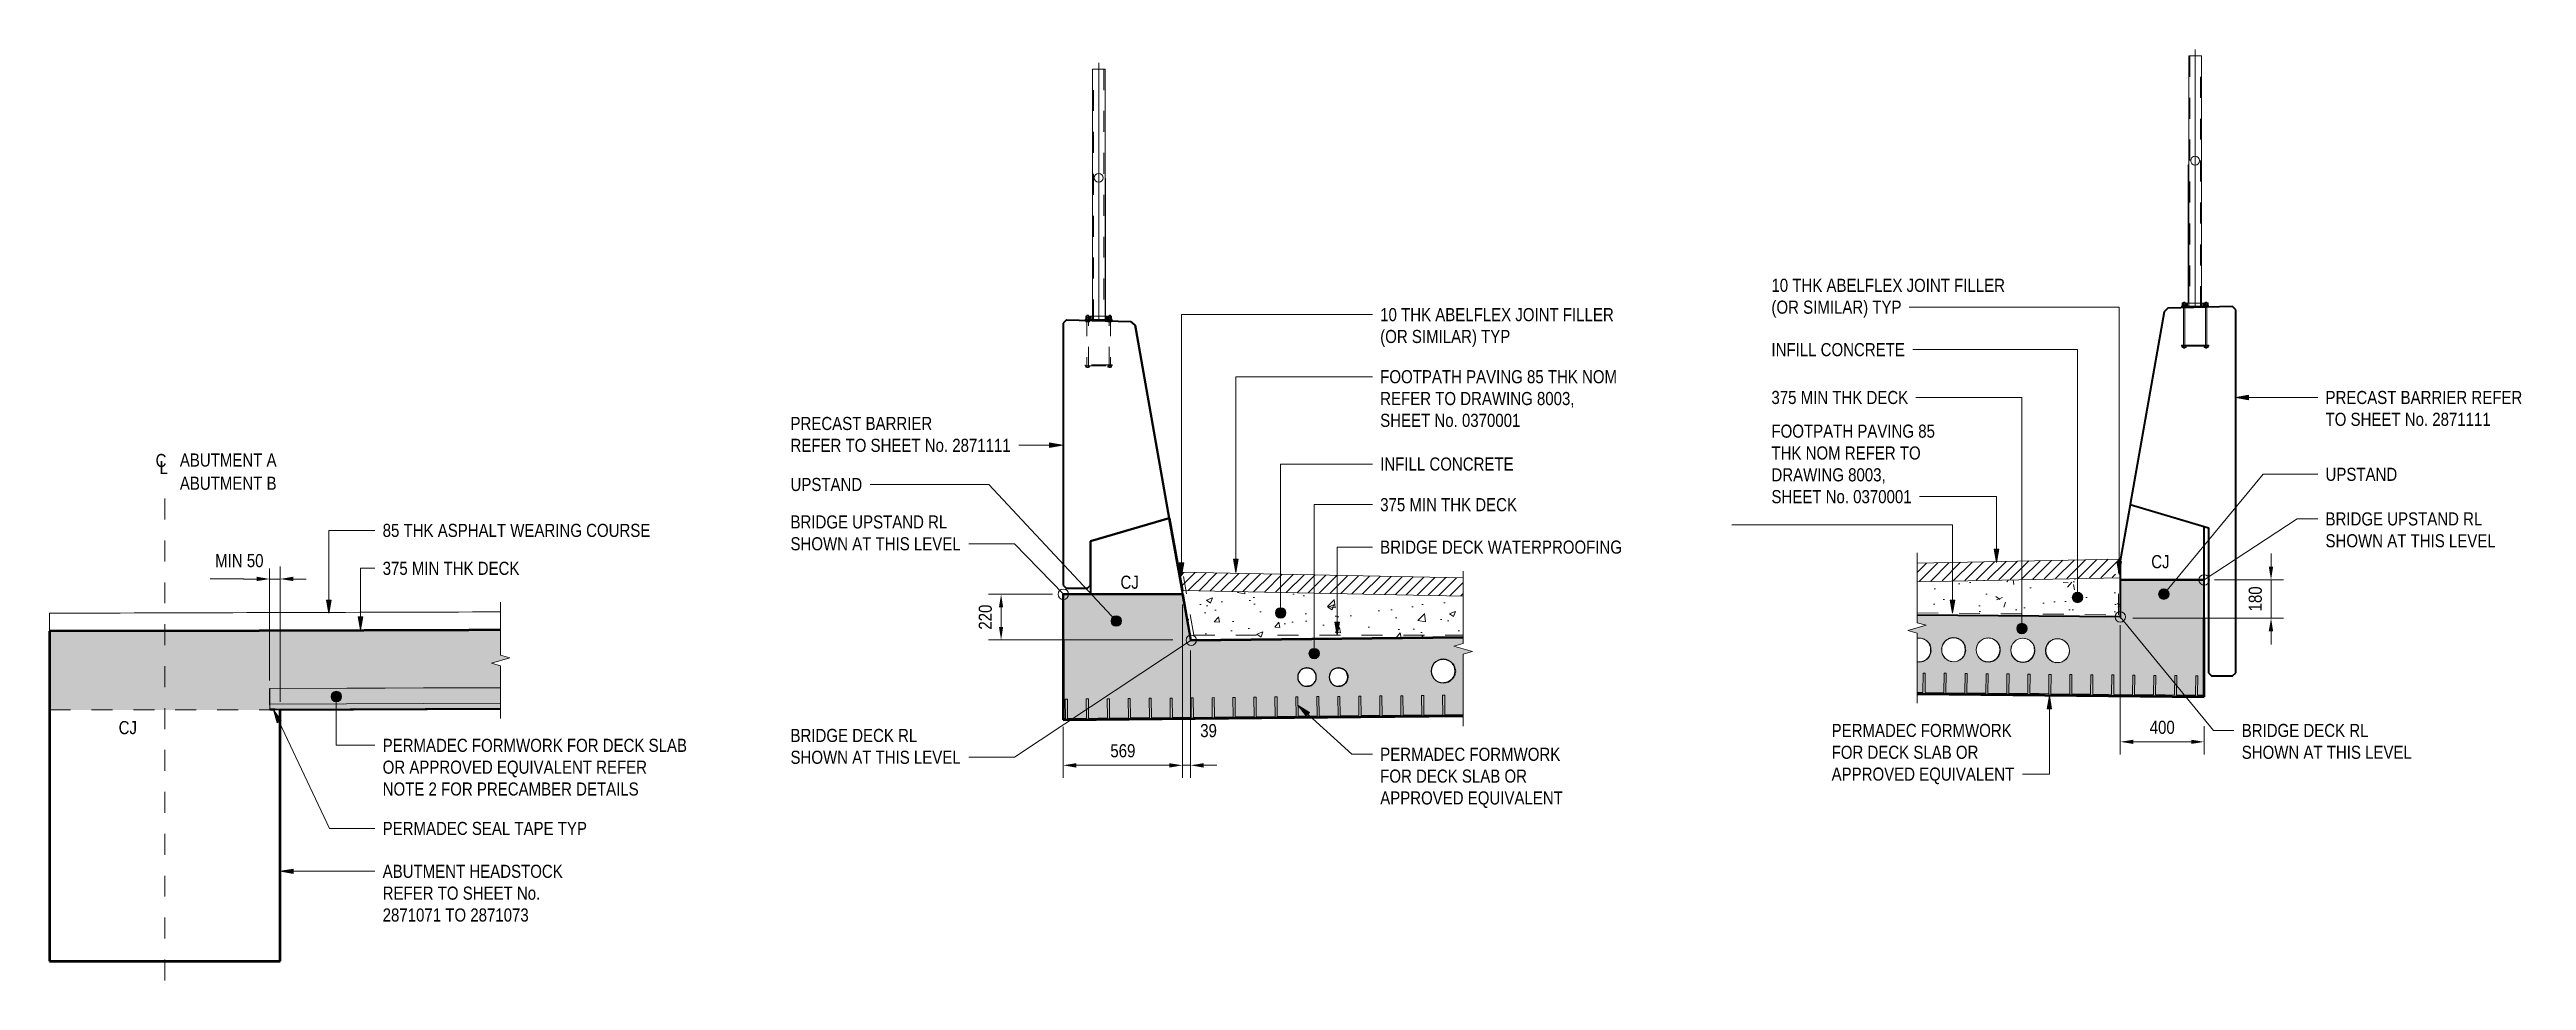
# Model space of a CAD drawing. Header units: metres. Extents: x 564 to 663, y 0 to 1694.
# Drawn here: x 650.71 to 662.52, y 17.61 to 22.06 of the extents above; entities that cross this region are included whole.
import ezdxf

# ---------------------------------------------------------------- set-up
doc = ezdxf.new("R2010")
doc.units = ezdxf.units.M
doc.linetypes.add('JacobsDash', pattern=[0.0045, 0.003, -0.0015])
doc.linetypes.add('JacobsGridLine', pattern=[0.0145, 0.01, -0.001, 0.0025, -0.001])
doc.layers.get('Defpoints').update_dxf_attribs({"color": 41})
for name, color, linetype, lineweight in [('BRIDGE-ABUTMENT-CONC', 7, 'Continuous', 50), ('BRIDGE-FRAMING-LINE-18-HID', 7, 'JacobsDash', 18), ('D-BDGE', 7, 'Continuous', 13), ('D-BDGE-18-SOLID', 7, 'Continuous', 9), ('D-BDGE-FLOOR', 7, 'Continuous', 50), ('D-BDGE-FLOOR-HID', 7, 'JacobsDash', 18), ('D-BDGE-FLOOR-PAT', 7, 'Continuous', 50), ('D-BDGE-FRAMING', 7, 'Continuous', 50), ('D-BDGE-GEN-MOD', 7, 'Continuous', 35), ('D-BDGE-LINE', 7, 'Continuous', 9), ('D-ENHA-GEN-LINE', 7, 'Continuous', 9), ('D-ENHA-GEN-LINE-GRIDS', 7, 'Continuous', 9), ('D-ENHA-TEXT', 7, 'Continuous', 9), ('D-ENHA-TEXT-DIMS', 7, 'Continuous', 9)]:
    doc.layers.add(name, color=color, linetype=linetype, lineweight=lineweight)
doc.layers.add('D-BDGE-Conduits', color=1, linetype='Continuous', lineweight=9, true_color=0xff0000)
doc.styles.add('Arial Narrow_5', font='ARIALN.TTF', dxfattribs={"height": 0.0625})
doc.dimstyles.new('Dimension_Standard_O__mm__3', dxfattribs={"dimscale": 0.3048, "dimtxt": 0.063964, "dimasz": 0.205052, "dimexe": 0.19685, "dimexo": 0.123031, "dimgap": 0.123031, "dimtad": 1, "dimdec": 0, "dimlfac": 1000, "dimzin": 0, "dimdsep": 46, "dimtxsty": 'Arial Narrow_5', "dimsah": 1, "dimcen": 0.09, "dimaunit": 1, "dimadec": 4, "dimazin": 0, "dimtfac": 1, "dimtdec": 4, "dimtix": 1, "dimtmove": 2, "dimatfit": 3, "dimfxl": 1, "dimtvp": 1, "dimtfill": 1, "dimtolj": 1, "dimtzin": 0, "dimlwd": 18, "dimlwe": 18, "dimarcsym": 2})
doc.dimstyles.new('Dimension_Standard_O__mm__4', dxfattribs={"dimscale": 0.3048, "dimtxt": 0.063964, "dimasz": 0.205052, "dimexe": 0.19685, "dimexo": 0.123031, "dimgap": 0.123031, "dimtad": 1, "dimdec": 0, "dimlfac": 1000, "dimzin": 0, "dimdsep": 46, "dimtxsty": 'Arial Narrow_5', "dimsah": 1, "dimcen": 0.09, "dimaunit": 1, "dimadec": 4, "dimazin": 0, "dimtfac": 1, "dimtdec": 4, "dimtix": 1, "dimtmove": 0, "dimatfit": 3, "dimfxl": 1, "dimtvp": 1, "dimtfill": 1, "dimtolj": 1, "dimtzin": 0, "dimlwd": 18, "dimlwe": 18, "dimarcsym": 2})
doc.dimstyles.new('Dimension_Standard_O__mm__5', dxfattribs={"dimscale": 0.3048, "dimtxt": 0.063964, "dimasz": 0.205052, "dimexe": 0.19685, "dimexo": 0.123031, "dimgap": 0.123031, "dimtad": 1, "dimdec": 0, "dimlfac": 1000, "dimzin": 0, "dimdsep": 46, "dimtxsty": 'Arial Narrow_5', "dimsah": 1, "dimcen": 0.09, "dimaunit": 1, "dimadec": 4, "dimazin": 0, "dimtfac": 1, "dimtdec": 4, "dimtix": 1, "dimtmove": 1, "dimatfit": 3, "dimfxl": 1, "dimtvp": 1, "dimtfill": 1, "dimtolj": 1, "dimtzin": 0, "dimlwd": 18, "dimlwe": 18, "dimarcsym": 2})

msp = doc.modelspace()

# ---------------------------------------------------------------- texts
at = {"layer": 'D-ENHA-TEXT', "char_height": 0.0625, "attachment_point": 1, "style": 'Arial Narrow_5', "bg_fill": 3, "box_fill_scale": 1, "bg_fill_color": 256, "bg_fill_transparency": 0}
for s, insert in [('10 THK ABELFLEX JOINT FILLER', (658.9198, 20.9628)), ('PRECAST BARRIER ', (654.2406, 20.3035)), ('FOOTPATH PAVING 85 ', (658.9198, 20.2669)), ('BRIDGE UPSTAND RL ', (654.2406, 19.8336)), ('BRIDGE DECK RL', (654.2406, 18.8148)), ('PERMADEC FORMWORK ', (659.2069, 18.8386))]:
    msp.add_mtext(s, dxfattribs=dict(at, insert=insert))

# ---------------------------------------------------------------- blocks, each defined once
blk = doc.blocks.new('07_STR_DPS_PermadecPanel - 07_STR_DPS_PermadecPanel-5973120-DRG-2871091 - SECTION 02')
at = {"layer": 'D-BDGE-FRAMING', "lineweight": 13}
for p, q in [((581.412, 19.008), (581.412, 19.008)), ((581.412, 19.008), (581.412, 18.93)), ((581.462, 18.909), (582.514, 18.912))]:
    blk.add_line(p, q, dxfattribs=at)
blk = doc.blocks.new('SC_DET_BREAK LINE - Std Break-5518163-DRG-2871091 - SECTION 02')
at = {"layer": 'D-BDGE-LINE', "lineweight": 13}
for p, q in [((582.514, 19.419), (582.514, 19.166)), ((582.558, 19.154), (582.47, 19.129)), ((582.514, 19.166), (582.558, 19.154)), ((582.47, 19.129), (582.514, 19.116)), ((582.514, 19.116), (582.514, 18.864))]:
    blk.add_line(p, q, dxfattribs=at)
blk = doc.blocks.new('08_ADC_Barrier_Precast_T2D_MBP-02-B - MBP-02-B-7218747-DRG-2871091 - SECTION 04')
at = {"layer": 'D-BDGE-GEN-MOD'}
for p, q in [((-1689.246, 20.766), (-1689.261, 20.751)), ((-1689.261, 20.751), (-1689.261, 19.501)), ((-1688.936, 20.758), (-1689.246, 20.766)), ((-1689.245, 20.766), (-1689.246, 20.766)), ((-1688.918, 20.741), (-1688.936, 20.758)), ((-1688.936, 20.758), (-1688.935, 20.758)), ((-1688.935, 20.758), (-1688.918, 20.741)), ((-1688.918, 20.741), (-1688.755, 19.821)), ((-1688.756, 19.821), (-1688.918, 20.741)), ((-1688.918, 20.741), (-1688.918, 20.741)), ((-1688.755, 19.821), (-1689.13, 19.711)), ((-1689.13, 19.711), (-1688.756, 19.821)), ((-1688.755, 19.821), (-1688.756, 19.821)), ((-1689.13, 19.711), (-1689.13, 19.709)), ((-1689.13, 19.501), (-1689.13, 19.711)), ((-1689.13, 19.711), (-1689.13, 19.711)), ((-1689.261, 19.501), (-1689.246, 19.486)), ((-1689.145, 19.486), (-1689.13, 19.501)), ((-1689.13, 19.5), (-1689.145, 19.486)), ((-1689.246, 19.486), (-1689.145, 19.486)), ((-1689.145, 19.486), (-1689.145, 19.486))]:
    blk.add_line(p, q, dxfattribs=at)
blk = doc.blocks.new('07_STR_DPS_PermadecPanel - 07_STR_DPS_PermadecPanel-5973116-DRG-2871091 - SECTION 04')
at = {"layer": 'D-BDGE-FRAMING', "lineweight": 13}
for p, q in [((-1688.441, 18.965), (-1688.451, 18.965)), ((-1688.451, 18.965), (-1688.45, 18.872)), ((-1688.44, 18.872), (-1688.441, 18.965)), ((-1688.341, 18.966), (-1688.351, 18.966)), ((-1688.351, 18.966), (-1688.35, 18.873)), ((-1688.34, 18.873), (-1688.341, 18.966)), ((-1688.241, 18.967), (-1688.251, 18.967)), ((-1688.251, 18.967), (-1688.25, 18.874)), ((-1688.24, 18.874), (-1688.241, 18.967)), ((-1688.141, 18.968), (-1688.151, 18.968)), ((-1688.151, 18.968), (-1688.15, 18.875)), ((-1688.14, 18.875), (-1688.141, 18.968)), ((-1688.041, 18.969), (-1688.051, 18.969)), ((-1688.051, 18.969), (-1688.05, 18.876)), ((-1688.04, 18.876), (-1688.041, 18.969)), ((-1687.941, 18.97), (-1687.951, 18.97)), ((-1687.951, 18.97), (-1687.95, 18.877)), ((-1687.94, 18.877), (-1687.941, 18.97)), ((-1688.45, 18.872), (-1688.495, 18.871)), ((-1688.495, 18.865), (-1687.895, 18.871)), ((-1688.495, 18.871), (-1688.495, 18.865)), ((-1688.35, 18.873), (-1688.44, 18.872)), ((-1688.25, 18.874), (-1688.34, 18.873)), ((-1688.15, 18.875), (-1688.24, 18.874)), ((-1688.05, 18.876), (-1688.14, 18.875)), ((-1687.95, 18.877), (-1688.04, 18.876)), ((-1687.895, 18.877), (-1687.94, 18.877)), ((-1687.895, 18.871), (-1687.895, 18.877))]:
    blk.add_line(p, q, dxfattribs=at)
blk = doc.blocks.new('07_STR_DPS_PermadecPanel - 07_STR_DPS_PermadecPanel-5973117-DRG-2871091 - SECTION 04')
at = {"layer": 'D-BDGE-FRAMING', "lineweight": 13}
for p, q in [((-1687.841, 18.971), (-1687.851, 18.971)), ((-1687.851, 18.971), (-1687.85, 18.878)), ((-1687.84, 18.878), (-1687.841, 18.971)), ((-1687.741, 18.972), (-1687.751, 18.972)), ((-1687.751, 18.972), (-1687.75, 18.879)), ((-1687.74, 18.879), (-1687.741, 18.972)), ((-1687.641, 18.973), (-1687.651, 18.973)), ((-1687.651, 18.973), (-1687.65, 18.88)), ((-1687.64, 18.88), (-1687.641, 18.973)), ((-1687.541, 18.974), (-1687.551, 18.974)), ((-1687.551, 18.974), (-1687.55, 18.881)), ((-1687.54, 18.881), (-1687.541, 18.974)), ((-1687.441, 18.975), (-1687.451, 18.975)), ((-1687.451, 18.975), (-1687.45, 18.882)), ((-1687.44, 18.882), (-1687.441, 18.975)), ((-1687.85, 18.878), (-1687.895, 18.877)), ((-1687.895, 18.871), (-1687.353, 18.877)), ((-1687.895, 18.877), (-1687.895, 18.871)), ((-1687.75, 18.879), (-1687.84, 18.878)), ((-1687.65, 18.88), (-1687.74, 18.879)), ((-1687.55, 18.881), (-1687.64, 18.88)), ((-1687.45, 18.882), (-1687.54, 18.881)), ((-1687.353, 18.883), (-1687.44, 18.882))]:
    blk.add_line(p, q, dxfattribs=at)
blk = doc.blocks.new('Upstand North - Upstand North-7372798-DRG-2871091 - SECTION 04')
at = {"layer": 'D-BDGE-FRAMING', "linetype": 'JacobsDash', "lineweight": 18, "true_color": 0xc0c0c0}
blk.add_hatch(color=9, dxfattribs=at).paths.add_polyline_path([(-1688.691, 19.458), (-1688.691, 19.458), (-1688.694, 19.475), (-1688.694, 19.475), (-1688.755, 19.819), (-1688.755, 19.819), (-1688.691, 19.458)])
at = {"layer": 'BRIDGE-FRAMING-LINE-18-HID'}
for p in [(-1688.694, 19.475), (-1688.691, 19.458), (-1688.691, 19.458)]:
    blk.add_line(p, (-1688.691, 19.458), dxfattribs=at)
at = {"layer": 'D-BDGE-FRAMING', "lineweight": 35}
for p, q in [((-1688.755, 19.819), (-1689.13, 19.709)), ((-1688.691, 19.458), (-1688.755, 19.819)), ((-1689.13, 19.709), (-1689.13, 19.457)), ((-1689.13, 19.457), (-1688.691, 19.458))]:
    blk.add_line(p, q, dxfattribs=at)
at = {"layer": 'D-BDGE-FRAMING'}
for q in [(-1688.694, 19.475), (-1688.755, 19.819)]:
    blk.add_line((-1688.755, 19.819), q, dxfattribs=at)
blk = doc.blocks.new('SC_DET_BREAK LINE - Std Break-5505947-DRG-2871091 - SECTION 04')
at = {"layer": 'D-BDGE-LINE', "lineweight": 13}
for p, q in [((-1687.353, 19.567), (-1687.353, 19.222)), ((-1687.353, 19.222), (-1687.397, 19.209)), ((-1687.397, 19.209), (-1687.309, 19.184)), ((-1687.309, 19.184), (-1687.353, 19.172)), ((-1687.353, 19.172), (-1687.353, 18.827))]:
    blk.add_line(p, q, dxfattribs=at)
blk = doc.blocks.new('07_STR_DPS_PermadecPanel - 07_STR_DPS_PermadecPanel-5973115-DRG-2871091 - SECTION 05')
at = {"layer": 'D-BDGE-FRAMING', "lineweight": 13}
for p, q in [((-1655.449, 19.081), (-1655.45, 18.988)), ((-1655.439, 19.081), (-1655.449, 19.081)), ((-1655.44, 18.988), (-1655.439, 19.081)), ((-1655.349, 19.08), (-1655.35, 18.987)), ((-1655.339, 19.08), (-1655.349, 19.08)), ((-1655.34, 18.987), (-1655.339, 19.08)), ((-1655.249, 19.079), (-1655.25, 18.986)), ((-1655.239, 19.079), (-1655.249, 19.079)), ((-1655.24, 18.986), (-1655.239, 19.079)), ((-1655.149, 19.078), (-1655.15, 18.985)), ((-1655.139, 19.078), (-1655.149, 19.078)), ((-1655.14, 18.985), (-1655.139, 19.078)), ((-1655.049, 19.077), (-1655.05, 18.984)), ((-1655.039, 19.077), (-1655.049, 19.077)), ((-1655.04, 18.984), (-1655.039, 19.077)), ((-1654.949, 19.076), (-1654.95, 18.983)), ((-1654.939, 19.076), (-1654.949, 19.076)), ((-1654.94, 18.983), (-1654.939, 19.076)), ((-1655.45, 18.988), (-1655.478, 18.989)), ((-1655.478, 18.983), (-1654.895, 18.977)), ((-1655.35, 18.987), (-1655.44, 18.988)), ((-1655.25, 18.986), (-1655.34, 18.987)), ((-1655.15, 18.985), (-1655.24, 18.986)), ((-1655.05, 18.984), (-1655.14, 18.985)), ((-1654.95, 18.983), (-1655.04, 18.984)), ((-1654.895, 18.983), (-1654.94, 18.983)), ((-1654.895, 18.977), (-1654.895, 18.983))]:
    blk.add_line(p, q, dxfattribs=at)
blk = doc.blocks.new('07_STR_DPS_PermadecPanel - 07_STR_DPS_PermadecPanel-V41-DRG-2871091 - SECTION 05')
at = {"layer": 'D-BDGE-FRAMING', "lineweight": 13}
for p, q in [((-1654.849, 19.075), (-1654.85, 18.982)), ((-1654.839, 19.075), (-1654.849, 19.075)), ((-1654.84, 18.982), (-1654.839, 19.075)), ((-1654.749, 19.074), (-1654.75, 18.981)), ((-1654.739, 19.074), (-1654.749, 19.074)), ((-1654.74, 18.981), (-1654.739, 19.074)), ((-1654.649, 19.073), (-1654.65, 18.98)), ((-1654.639, 19.073), (-1654.649, 19.073)), ((-1654.64, 18.98), (-1654.639, 19.073)), ((-1654.549, 19.072), (-1654.55, 18.979)), ((-1654.539, 19.072), (-1654.549, 19.072)), ((-1654.54, 18.979), (-1654.539, 19.072)), ((-1654.449, 19.071), (-1654.45, 18.978)), ((-1654.439, 19.071), (-1654.449, 19.071)), ((-1654.44, 18.978), (-1654.439, 19.071)), ((-1654.349, 19.07), (-1654.35, 18.977)), ((-1654.339, 19.07), (-1654.349, 19.07)), ((-1654.34, 18.977), (-1654.339, 19.07)), ((-1654.85, 18.982), (-1654.895, 18.983)), ((-1654.895, 18.983), (-1654.895, 18.977)), ((-1654.895, 18.977), (-1654.295, 18.971)), ((-1654.75, 18.981), (-1654.84, 18.982)), ((-1654.65, 18.98), (-1654.74, 18.981)), ((-1654.55, 18.979), (-1654.64, 18.98)), ((-1654.45, 18.978), (-1654.54, 18.979)), ((-1654.35, 18.977), (-1654.44, 18.978)), ((-1654.295, 18.977), (-1654.34, 18.977)), ((-1654.295, 18.971), (-1654.295, 18.977))]:
    blk.add_line(p, q, dxfattribs=at)
blk = doc.blocks.new('Floors 3 - Floors 3-5446905-DRG-2871091 - SECTION 05')
at = {"layer": 'D-BDGE-FLOOR-PAT', "lineweight": 9, "true_color": 0x808080}
h = blk.add_hatch(dxfattribs=at)
h.set_pattern_fill('FP_6', color=8, style=0, pattern_type=2)
h.set_pattern_definition([(50, (-1653.729, 16.961), (0.289218, -0.025306), [0.03024, -0.33266]), (355, (-1653.729, 16.961), (-0.055949, 0.3033), [0.02419, -0.26613]), (100.451, (-1653.705, 16.959), (0.233273, 0.277996), [0.0257, -0.28272]), (46.184, (-1653.729, 17.042), (0.43034, -0.066747), [0.04536, -0.49899]), (96.636, (-1653.693, 17.037), (0.376873, 0.392794), [0.03855, -0.42408]), (351.184, (-1653.729, 17.042), (0.37688, 0.39279), [0.03629, -0.39919]), (21, (-1653.689, 17.022), (0.240687, -0.162349), [0.03024, -0.33266]), (326, (-1653.689, 17.022), (0.09811, 0.292397), [0.02419, -0.26613]), (71.451, (-1653.669, 17.008), (0.3388, 0.130048), [0.0257, -0.28272]), (37.5, (-1653.729, 16.961), (0.004898, 0.13423), [0.00084, -0.26206, 0.00084, -0.26932, -0.26714]), (37.5, (-1653.729, 16.961), (0.004898, 0.13423), [-0.53306, 0.00084, -0.2663]), (7.5, (-1653.729, 16.961), (0.106079, 0.159037), [0.00084, -0.15319, 0.00084, -0.25602, -0.10181]), (7.5, (-1653.729, 16.961), (0.106079, 0.159037), [-0.41089, 0.00084, -0.10098]), (327.5, (-1653.819, 16.961), (0.215251, -0.0090994), [0.00084, -0.09997, 0.00084, -0.31368, -0.41734]), (327.5, (-1653.819, 16.961), (0.215251, -0.0090994), [-0.41532, 0.00084, -0.4165]), (317.5, (-1653.859, 16.961), (0.235153, 0.040369), [0.00084, -0.13021, 0.00084, -0.20803, -0.29637]), (317.5, (-1653.859, 16.961), (0.235153, 0.040369), [-0.33992, 0.00084, -0.29553])])
h.paths.add_polyline_path([(-1654.508, 19.348), (-1654.508, 19.536), (-1655.478, 19.517), (-1655.478, 19.357), (-1654.751, 19.35)])
at = {"layer": 'D-BDGE-FLOOR', "lineweight": 18}
for p, q in [((-1654.508, 19.536), (-1655.478, 19.517)), ((-1654.508, 19.348), (-1654.508, 19.536)), ((-1654.508, 19.536), (-1654.508, 19.536)), ((-1655.478, 19.357), (-1654.508, 19.348))]:
    blk.add_line(p, q, dxfattribs=at)
blk = doc.blocks.new('SC_DET_BREAK LINE - Std Break-7510608-DRG-2871091 - SECTION 05')
at = {"layer": 'D-BDGE-LINE', "lineweight": 13}
for p, q in [((-1655.478, 19.321), (-1655.478, 19.655)), ((-1655.522, 19.284), (-1655.434, 19.309)), ((-1655.478, 19.271), (-1655.522, 19.284)), ((-1655.434, 19.309), (-1655.478, 19.321)), ((-1655.478, 18.937), (-1655.478, 19.271))]:
    blk.add_line(p, q, dxfattribs=at)
blk = doc.blocks.new('CS_Annot_Centreline Symbol1 - CS_Annot_Centreline Symbol-5309845-DRG-2871091 - SECTION 02')
at = {"layer": 'D-ENHA-GEN-LINE', "char_height": 0.0625, "attachment_point": 1, "style": 'Arial Narrow_5'}
for s, insert, width in [('C  ', (580.868, 20.127), 0.11023), ('L', (580.887, 20.093), 0.0481)]:
    blk.add_mtext(s, dxfattribs=dict(at, insert=insert, width=width))
blk = doc.blocks.new('DIMBLOCK7-DRG-2871091 - SECTION 02')
at = {"layer": 'D-ENHA-TEXT-DIMS', "color": 0, "lineweight": 18, "transparency": 16777216}
for p, q in [((651.694, 19.53), (651.631, 19.53)), ((651.756, 19.045), (651.756, 19.59)), ((651.806, 18.944), (651.806, 19.59)), ((651.869, 19.53), (651.931, 19.53))]:
    blk.add_line(p, q, dxfattribs=at)
at = {"layer": 'Defpoints', "color": 0, "transparency": 16777216}
for p in [(651.756, 19.008), (651.806, 18.906)]:
    blk.add_point(p, dxfattribs=at)
at = {"layer": 'D-ENHA-TEXT-DIMS', "color": 0, "lineweight": 18, "transparency": 16777216, "insert": (651.496, 19.649), "char_height": 0.0625, "width": 0.27779, "attachment_point": 1, "line_spacing_factor": 0.974696, "style": 'Arial Narrow_5', "bg_fill": 3, "box_fill_scale": 1.1, "bg_fill_color": 256, "bg_fill_true_color": 13158600, "bg_fill_transparency": 0}
blk.add_mtext('\\A1;MIN 50', dxfattribs=at)
at = {"layer": 'D-ENHA-TEXT-DIMS', "color": 0, "lineweight": 18, "transparency": 16777216}
blk.add_line((651.756, 19.53), (651.806, 19.53), dxfattribs=at)
at = {"layer": 'D-ENHA-TEXT-DIMS', "color": 0, "transparency": 16777216}
for points in [[(651.694, 19.541), (651.694, 19.52), (651.756, 19.53)], [(651.869, 19.541), (651.869, 19.52), (651.806, 19.53)]]:
    blk.add_solid(points, dxfattribs=at)
at = {"layer": 'Defpoints', "color": 0, "transparency": 16777216}
blk.add_point((651.806, 19.53), dxfattribs=at)
blk = doc.blocks.new('DIMBLOCK8-DRG-2871091 - SECTION 04')
at = {"layer": 'D-ENHA-TEXT-DIMS', "color": 0, "lineweight": 18, "transparency": 16777216}
for p, q in [((656.11, 19.408), (656.11, 18.581)), ((655.541, 18.824), (655.541, 18.581)), ((655.604, 18.641), (656.047, 18.641))]:
    blk.add_line(p, q, dxfattribs=at)
at = {"layer": 'D-ENHA-TEXT-DIMS', "color": 0, "transparency": 16777216}
for points in [[(655.604, 18.651), (655.604, 18.63), (655.541, 18.641)], [(656.047, 18.651), (656.047, 18.63), (656.11, 18.641)]]:
    blk.add_solid(points, dxfattribs=at)
at = {"layer": 'Defpoints', "color": 0, "transparency": 16777216}
for p in [(656.11, 19.446), (655.541, 18.861), (656.11, 18.641)]:
    blk.add_point(p, dxfattribs=at)
at = {"layer": 'D-ENHA-TEXT-DIMS', "color": 0, "lineweight": 18, "transparency": 16777216, "insert": (655.826, 18.71), "char_height": 0.0625, "width": 0.14255, "attachment_point": 5, "style": 'Arial Narrow_5', "bg_fill": 3, "box_fill_scale": 1.1, "bg_fill_color": 256, "bg_fill_true_color": 13158600, "bg_fill_transparency": 0}
blk.add_mtext('\\A1;569', dxfattribs=at)
blk = doc.blocks.new('DIMBLOCK9-DRG-2871091 - SECTION 04')
at = {"layer": 'D-ENHA-TEXT-DIMS', "color": 0, "lineweight": 18, "transparency": 16777216}
for p, q in [((656.11, 19.408), (656.11, 18.581)), ((656.149, 19.189), (656.149, 18.581)), ((656.047, 18.641), (655.985, 18.641)), ((656.11, 18.641), (656.149, 18.641)), ((656.211, 18.641), (656.274, 18.641))]:
    blk.add_line(p, q, dxfattribs=at)
at = {"layer": 'D-ENHA-TEXT-DIMS', "color": 0, "transparency": 16777216}
for points in [[(656.047, 18.651), (656.047, 18.63), (656.11, 18.641)], [(656.211, 18.651), (656.211, 18.63), (656.149, 18.641)]]:
    blk.add_solid(points, dxfattribs=at)
at = {"layer": 'Defpoints', "color": 0, "transparency": 16777216}
for p in [(656.11, 19.446), (656.149, 19.226), (656.149, 18.641)]:
    blk.add_point(p, dxfattribs=at)
at = {"layer": 'D-ENHA-TEXT-DIMS', "color": 0, "lineweight": 18, "transparency": 16777216, "insert": (656.195, 18.838), "char_height": 0.0625, "width": 0.09503, "attachment_point": 1, "line_spacing_factor": 0.974696, "style": 'Arial Narrow_5', "bg_fill": 3, "box_fill_scale": 1.1, "bg_fill_color": 256, "bg_fill_true_color": 13158600, "bg_fill_transparency": 0}
blk.add_mtext('\\A1;39', dxfattribs=at)
blk = doc.blocks.new('DIMBLOCK10-DRG-2871091 - SECTION 04')
at = {"layer": 'D-ENHA-TEXT-DIMS', "color": 0, "lineweight": 18, "transparency": 16777216}
for p, q in [((655.491, 19.457), (655.185, 19.457)), ((655.245, 19.301), (655.245, 19.395)), ((656.064, 19.239), (655.185, 19.239))]:
    blk.add_line(p, q, dxfattribs=at)
at = {"layer": 'D-ENHA-TEXT-DIMS', "color": 0, "transparency": 16777216}
for points in [[(655.235, 19.395), (655.255, 19.395), (655.245, 19.457)], [(655.235, 19.301), (655.255, 19.301), (655.245, 19.239)]]:
    blk.add_solid(points, dxfattribs=at)
at = {"layer": 'Defpoints', "color": 0, "transparency": 16777216}
for p in [(655.529, 19.457), (656.101, 19.239)]:
    blk.add_point(p, dxfattribs=at)
at = {"layer": 'D-ENHA-TEXT-DIMS', "color": 0, "lineweight": 18, "transparency": 16777216, "insert": (655.17, 19.348), "char_height": 0.0625, "width": 0.14255, "attachment_point": 5, "rotation": 90, "style": 'Arial Narrow_5', "bg_fill": 3, "box_fill_scale": 1.1, "bg_fill_color": 256, "bg_fill_true_color": 13158600, "bg_fill_transparency": 0}
blk.add_mtext('\\A1;220\u200e', dxfattribs=at)
at = {"layer": 'Defpoints', "color": 0, "transparency": 16777216}
blk.add_point((655.245, 19.457), dxfattribs=at)
blk = doc.blocks.new('DIMBLOCK11-DRG-2871091 - SECTION 05')
at = {"layer": 'D-ENHA-TEXT-DIMS', "color": 0, "lineweight": 18, "transparency": 16777216}
for p, q in [((661.303, 19.589), (661.303, 19.651)), ((661.034, 19.526), (661.363, 19.526)), ((661.303, 19.343), (661.303, 19.526)), ((660.643, 19.343), (661.363, 19.343)), ((661.303, 19.281), (661.303, 19.218))]:
    blk.add_line(p, q, dxfattribs=at)
at = {"layer": 'D-ENHA-TEXT-DIMS', "color": 0, "transparency": 16777216}
for points in [[(661.292, 19.589), (661.313, 19.589), (661.303, 19.526)], [(661.292, 19.281), (661.313, 19.281), (661.303, 19.343)]]:
    blk.add_solid(points, dxfattribs=at)
at = {"layer": 'Defpoints', "color": 0, "transparency": 16777216}
for p in [(660.996, 19.526), (660.606, 19.343)]:
    blk.add_point(p, dxfattribs=at)
at = {"layer": 'D-ENHA-TEXT-DIMS', "color": 0, "lineweight": 18, "transparency": 16777216, "insert": (661.228, 19.435), "char_height": 0.0625, "width": 0.14255, "attachment_point": 5, "rotation": 90, "style": 'Arial Narrow_5', "bg_fill": 3, "box_fill_scale": 1.1, "bg_fill_color": 256, "bg_fill_true_color": 13158600, "bg_fill_transparency": 0}
blk.add_mtext('\\A1;180\u200e', dxfattribs=at)
at = {"layer": 'Defpoints', "color": 0, "transparency": 16777216}
blk.add_point((661.303, 19.526), dxfattribs=at)
blk = doc.blocks.new('DIMBLOCK12-DRG-2871091 - SECTION 05')
at = {"layer": 'D-ENHA-TEXT-DIMS', "color": 0, "lineweight": 18, "transparency": 16777216}
for p, q in [((660.584, 19.309), (660.584, 18.693)), ((660.984, 18.827), (660.984, 18.693)), ((660.646, 18.753), (660.922, 18.753))]:
    blk.add_line(p, q, dxfattribs=at)
at = {"layer": 'D-ENHA-TEXT-DIMS', "color": 0, "transparency": 16777216}
for points in [[(660.646, 18.763), (660.646, 18.743), (660.584, 18.753)], [(660.922, 18.763), (660.922, 18.743), (660.984, 18.753)]]:
    blk.add_solid(points, dxfattribs=at)
at = {"layer": 'Defpoints', "color": 0, "transparency": 16777216}
for p in [(660.584, 19.347), (660.984, 18.864), (660.984, 18.753)]:
    blk.add_point(p, dxfattribs=at)
at = {"layer": 'D-ENHA-TEXT-DIMS', "color": 0, "lineweight": 18, "transparency": 16777216, "insert": (660.784, 18.822), "char_height": 0.0625, "width": 0.14255, "attachment_point": 5, "rotation": 359.9999, "style": 'Arial Narrow_5', "bg_fill": 3, "box_fill_scale": 1.1, "bg_fill_color": 256, "bg_fill_true_color": 13158600, "bg_fill_transparency": 0}
blk.add_mtext('\\A1;400', dxfattribs=at)

# ---------------------------------------------------------------- hatches: boundary and pattern name
at = {"layer": 'D-BDGE', "true_color": 0xc0c0c0}
msp.add_hatch(color=9, dxfattribs=at).paths.add_polyline_path([(655.5413, 19.2328), (655.5468, 19.2329), (655.5468, 19.2937), (656.1369, 19.2937), (656.1466, 19.2389), (656.1495, 19.2389), (656.1108, 19.4576), (655.5413, 19.4572), (655.5413, 19.2467)])
at = {"layer": 'D-BDGE-FLOOR-PAT', "true_color": 0xc0c0c0}
for points in [[(660.9837, 19.3433), (660.9837, 19.5262), (660.5839, 19.5262), (660.5839, 19.3473), (660.5887, 19.3473), (660.5887, 19.376), (660.977, 19.376), (660.977, 19.3434)], [(657.4495, 19.4486), (657.4495, 19.4486), (657.4161, 19.4492)]]:
    msp.add_hatch(color=9, dxfattribs=at).paths.add_polyline_path(points)
at = {"layer": 'D-BDGE-FLOOR-PAT', "lineweight": 9, "true_color": 0xc0c0c0}
h = msp.add_hatch(dxfattribs=at)
h.set_pattern_fill('FP_4', color=9, style=0, pattern_type=2)
h.set_pattern_definition([(50, (654.91826, 17.354), (0.289218, -0.025306), [0.03024, -0.33266]), (355, (654.91826, 17.354), (-0.055949, 0.3033), [0.02419, -0.26613]), (100.451, (654.94226, 17.352), (0.233273, 0.277996), [0.0257, -0.28272]), (46.184, (654.91826, 17.434), (0.43034, -0.066747), [0.04536, -0.49899]), (96.636, (654.95426, 17.429), (0.376873, 0.392794), [0.03855, -0.42408]), (351.184, (654.91826, 17.434), (0.37688, 0.39279), [0.03629, -0.39919]), (21, (654.95826, 17.414), (0.240687, -0.162349), [0.03024, -0.33266]), (326, (654.95826, 17.414), (0.09811, 0.292397), [0.02419, -0.26613]), (71.451, (654.97826, 17.401), (0.3388, 0.130048), [0.0257, -0.28272]), (37.5, (654.91826, 17.354), (0.004898, 0.13423), [0.00084, -0.26206, 0.00084, -0.26932, -0.26714]), (37.5, (654.91826, 17.354), (0.004898, 0.13423), [-0.53306, 0.00084, -0.2663]), (7.5, (654.91826, 17.354), (0.106079, 0.1590367), [0.00084, -0.15319, 0.00084, -0.25602, -0.10181]), (7.5, (654.91826, 17.354), (0.106079, 0.1590367), [-0.41089, 0.00084, -0.10098]), (327.5, (654.82826, 17.354), (0.215251, -0.0090994), [0.00084, -0.09997, 0.00084, -0.31368, -0.41734]), (327.5, (654.82826, 17.354), (0.215251, -0.0090994), [-0.41532, 0.00084, -0.4165]), (317.5, (654.78726, 17.354), (0.235153, 0.040369), [0.00084, -0.13021, 0.00084, -0.20803, -0.29637]), (317.5, (654.78726, 17.354), (0.235153, 0.040369), [-0.33992, 0.00084, -0.29553])])
h.paths.add_polyline_path([(656.1495, 19.2388), (657.4495, 19.2523), (657.4495, 19.4486), (656.1078, 19.4748), (656.1398, 19.2937)])
at = {"layer": 'D-BDGE-FLOOR-PAT', "true_color": 0xc0c0c0}
h = msp.add_hatch(color=9, dxfattribs=at)
h.paths.add_polyline_path([(650.7061, 18.9054), (650.7106, 18.9054), (650.7106, 18.9303), (651.7561, 18.9303), (651.7561, 19.0077), (652.8579, 19.0116), (652.8579, 19.1165), (652.8142, 19.129), (652.9017, 19.154), (652.8579, 19.1665), (652.8579, 19.2869), (650.7061, 19.2804), (650.7061, 19.1659)])
h.paths.add_polyline_path([(651.8061, 18.9087), (652.8579, 18.9119), (652.8579, 18.9137), (651.8061, 18.9094)])
h = msp.add_hatch(color=9, dxfattribs=at)
h.paths.add_polyline_path([(660.9841, 18.9683), (660.9841, 19.3433), (660.977, 19.3434), (660.977, 19.321), (660.5887, 19.321), (660.5887, 19.3473), (659.6146, 19.357), (659.6146, 19.3212), (659.6583, 19.3087), (659.5708, 19.2837), (659.6146, 19.2712), (659.6146, 19.2472), (659.6198, 19.2483), (659.6337, 19.2476), (659.6469, 19.2437), (659.6589, 19.2367), (659.6692, 19.2265), (659.6762, 19.2152), (659.6805, 19.2021), (659.6815, 19.1882), (659.6789, 19.1738), (659.6737, 19.1619), (659.6653, 19.1508), (659.6537, 19.1418), (659.641, 19.1361), (659.6283, 19.1336), (659.6146, 19.1341), (659.6146, 18.982), (660.727, 18.9709)])
h.paths.add_polyline_path([(660.2883, 19.1305), (660.2745, 19.1311), (660.2612, 19.1351), (660.2492, 19.1421), (660.2387, 19.1526), (660.232, 19.1635), (660.2277, 19.1767), (660.2266, 19.1905), (660.2293, 19.2051), (660.2345, 19.2169), (660.2434, 19.2284), (660.2536, 19.2366), (660.2662, 19.2425), (660.2798, 19.2452), (660.2937, 19.2445), (660.3069, 19.2406), (660.3189, 19.2336), (660.3226, 19.23), (660.3247, 19.2284), (660.3261, 19.2266), (660.3288, 19.2239), (660.3319, 19.219), (660.3338, 19.2165), (660.3345, 19.2149), (660.3362, 19.2121), (660.3405, 19.1989), (660.3414, 19.1845), (660.3392, 19.1715), (660.3337, 19.1587), (660.3247, 19.1473), (660.3138, 19.1387), (660.3011, 19.133), (660.2912, 19.131)])
h.paths.add_polyline_path([(660.1233, 19.132), (660.1095, 19.1327), (660.0962, 19.1366), (660.0842, 19.1436), (660.0737, 19.1542), (660.067, 19.1651), (660.0627, 19.1782), (660.0618, 19.1931), (660.0639, 19.2057), (660.0694, 19.2188), (660.0785, 19.2306), (660.0903, 19.2397), (660.104, 19.2454), (660.1194, 19.2472), (660.134, 19.2452), (660.1473, 19.2397), (660.1511, 19.2368), (660.1539, 19.2351), (660.1564, 19.2327), (660.1591, 19.2306), (660.1613, 19.2279), (660.1642, 19.2249), (660.1712, 19.2137), (660.1755, 19.2005), (660.1765, 19.1867), (660.1739, 19.1723), (660.1687, 19.1603), (660.1603, 19.1493), (660.1486, 19.1402), (660.1359, 19.1345), (660.1298, 19.1333)])
h.paths.add_polyline_path([(659.9583, 19.1336), (659.9434, 19.1345), (659.9312, 19.1382), (659.9192, 19.1452), (659.9087, 19.1557), (659.902, 19.1666), (659.8977, 19.1798), (659.8968, 19.1947), (659.8989, 19.2073), (659.9044, 19.22), (659.9135, 19.2319), (659.9253, 19.2409), (659.939, 19.2466), (659.9538, 19.2485), (659.9592, 19.2478), (659.9637, 19.2476), (659.9677, 19.2467), (659.9686, 19.2466), (659.9722, 19.2451), (659.9769, 19.2437), (659.9802, 19.2418), (659.9823, 19.2409), (659.9843, 19.2394), (659.9889, 19.2367), (659.9992, 19.2265), (660.0062, 19.2152), (660.0105, 19.2021), (660.0115, 19.1882), (660.0089, 19.1738), (660.0037, 19.1619), (659.9953, 19.1508), (659.9845, 19.1421), (659.9719, 19.1363), (659.963, 19.1345)])
h.paths.add_polyline_path([(659.7933, 19.1352), (659.7795, 19.1358), (659.7662, 19.1397), (659.7542, 19.1468), (659.7437, 19.1573), (659.737, 19.1682), (659.7327, 19.1814), (659.7318, 19.1962), (659.7339, 19.2089), (659.7395, 19.2216), (659.7485, 19.2331), (659.7597, 19.2418), (659.7712, 19.2472), (659.7849, 19.2498), (659.7987, 19.2492), (659.8119, 19.2452), (659.8239, 19.2382), (659.8342, 19.228), (659.8412, 19.2168), (659.8455, 19.2036), (659.8465, 19.1898), (659.8439, 19.1754), (659.8387, 19.1634), (659.8299, 19.1521), (659.8195, 19.1437), (659.8069, 19.1378), (659.7948, 19.1354)])
h.paths.add_polyline_path([(660.981, 19.3428), (660.9807, 19.3428), (660.9837, 19.3432)])
h = msp.add_hatch(color=9, dxfattribs=at)
h.paths.add_polyline_path([(660.9841, 19.3433), (660.9841, 19.3433), (660.9837, 19.3433)])
h.paths.add_polyline_path([(660.5837, 19.3473), (660.5837, 19.3473), (660.5513, 19.3476)])
h = msp.add_hatch(color=9, dxfattribs=at)
h.paths.add_polyline_path([(655.5413, 18.8575), (657.4495, 18.8766), (657.4495, 19.1718), (657.4932, 19.1843), (657.4057, 19.2093), (657.4495, 19.2218), (657.4495, 19.2516), (656.1466, 19.2386), (656.1562, 19.1841), (655.5468, 19.1841), (655.5468, 19.2326), (655.5413, 19.2325), (655.5413, 18.9166)])
h.paths.add_polyline_path([(656.8496, 19.0173), (656.8379, 19.0202), (656.8292, 19.0246), (656.821, 19.0316), (656.8146, 19.0404), (656.8106, 19.0505), (656.8091, 19.0613), (656.8102, 19.0721), (656.8139, 19.0823), (656.82, 19.0913), (656.828, 19.0986), (656.8376, 19.1038), (656.8481, 19.1066), (656.8598, 19.1066), (656.8707, 19.1038), (656.8794, 19.0995), (656.8876, 19.0924), (656.894, 19.0836), (656.898, 19.0735), (656.8995, 19.0628), (656.898, 19.051), (656.8947, 19.0418), (656.8886, 19.0327), (656.8806, 19.0254), (656.871, 19.0202), (656.8605, 19.0174)])
h.paths.add_polyline_path([(656.6989, 19.0173), (656.6883, 19.0197), (656.6785, 19.0246), (656.6703, 19.0316), (656.6639, 19.0404), (656.6599, 19.0505), (656.6584, 19.0613), (656.6599, 19.073), (656.6633, 19.0823), (656.6693, 19.0913), (656.6774, 19.0986), (656.6869, 19.1038), (656.6975, 19.1066), (656.7091, 19.1066), (656.72, 19.1038), (656.7287, 19.0995), (656.737, 19.0924), (656.7433, 19.0836), (656.7473, 19.0735), (656.7488, 19.0628), (656.7473, 19.051), (656.744, 19.0418), (656.7379, 19.0327), (656.7299, 19.0254), (656.7203, 19.0202), (656.7098, 19.0174)])
h.paths.add_polyline_path([(657.3553, 19.0333), (657.3415, 19.0347), (657.3284, 19.0394), (657.3168, 19.0471), (657.3074, 19.0574), (657.3007, 19.0695), (657.2972, 19.0829), (657.297, 19.0968), (657.3001, 19.1103), (657.3064, 19.1227), (657.3154, 19.1332), (657.3268, 19.1413), (657.3397, 19.1464), (657.3544, 19.1482), (657.3673, 19.1468), (657.3808, 19.1419), (657.392, 19.1345), (657.4014, 19.1242), (657.4082, 19.1118), (657.4116, 19.0983), (657.4118, 19.0844), (657.4086, 19.071), (657.4024, 19.0589), (657.3934, 19.0484), (657.3821, 19.0403), (657.3691, 19.0352), (657.361, 19.0341)])
at = {"layer": 'D-BDGE-FRAMING', "true_color": 0xc0c0c0}
for points in [[(660.984, 19.7795), (660.984, 19.7795), (660.7936, 19.8357)], [(660.984, 19.5263), (660.984, 19.5263), (660.984, 19.6168)]]:
    msp.add_hatch(color=9, dxfattribs=at).paths.add_polyline_path(points)
at = {"layer": 'D-BDGE-LINE', "true_color": 0x808080}
h = msp.add_hatch(dxfattribs=at)
h.set_pattern_fill('FP_7', color=8, style=0, pattern_type=2)
h.set_pattern_definition([(45, (661.363365, 16.961), (-0.0265165, 0.0265165), [])])
h.paths.add_polyline_path([(659.6146, 19.5191), (660.5579, 19.5375), (660.5749, 19.6249), (659.6146, 19.6054), (659.6146, 19.5363)])
h = msp.add_hatch(dxfattribs=at)
h.set_pattern_fill('FP_5', color=8, style=0, pattern_type=2)
h.set_pattern_definition([(45, (654.918256, 17.354), (-0.0265165, 0.0265165), [])])
h.paths.add_polyline_path([(657.4495, 19.4492), (657.4495, 19.5351), (656.0989, 19.5626), (656.1159, 19.4752), (656.1506, 19.4745)])
at = {"layer": 'D-BDGE-LINE', "true_color": 0xc0c0c0}
for points in [[(655.5468, 19.1841), (656.1562, 19.1841), (656.1369, 19.2937), (655.5468, 19.2937), (655.5468, 19.2317)], [(660.8239, 19.321), (660.977, 19.321), (660.977, 19.376), (660.5887, 19.376), (660.5887, 19.321), (660.7831, 19.321)]]:
    msp.add_hatch(color=9, dxfattribs=at).paths.add_polyline_path(points)
h = msp.add_hatch(color=9, dxfattribs=at)
h.paths.add_polyline_path([(651.6743, 18.9054), (651.7561, 18.9054), (651.7561, 18.9303), (650.7106, 18.9303), (650.7106, 18.9054), (651.0259, 18.9054)])
h.paths.add_polyline_path([(651.8061, 18.9054), (651.8061, 18.9096), (651.7814, 18.9094), (651.7814, 18.9054)])
at = {"layer": 'D-BDGE-LINE', "true_color": 0xc7ffc7}
msp.add_hatch(color=254, dxfattribs=at).paths.add_polyline_path([(651.7814, 18.9095), (652.8579, 18.9137), (652.8579, 19.0116), (651.7561, 19.0077), (651.7561, 18.9095)])
at = {"layer": 'D-ENHA-TEXT'}
for points in [[(661.1331, 20.3963), (661.1956, 20.3853), (661.1956, 20.4073)], [(655.5393, 20.168), (655.4768, 20.1791), (655.4768, 20.157)], [(656.3649, 19.5617), (656.3759, 19.6242), (656.3538, 19.6242)], [(659.9934, 19.6093), (660.0045, 19.6718), (659.9824, 19.6718)], [(660.5787, 19.5514), (660.5897, 19.6139), (660.5676, 19.6139)], [(656.1055, 19.5446), (656.1165, 19.6071), (656.0945, 19.6071)], [(652.0389, 19.3668), (652.0499, 19.4293), (652.0278, 19.4293)], [(659.783, 19.3663), (659.794, 19.4288), (659.7719, 19.4288)], [(652.1889, 19.2868), (652.1999, 19.3493), (652.1779, 19.3493)], [(656.8481, 19.2622), (656.8591, 19.3247), (656.837, 19.3247)], [(651.7749, 18.9055), (651.7915, 18.8442), (651.8115, 18.8536)], [(656.6619, 18.9266), (656.7008, 18.8764), (656.7156, 18.8928)], [(660.2455, 18.9726), (660.2344, 18.9101), (660.2565, 18.9101)], [(651.8055, 18.135), (651.868, 18.124), (651.868, 18.146)]]:
    msp.add_hatch(color=256, dxfattribs=at).paths.add_polyline_path(points)
h = msp.add_hatch(color=256, dxfattribs=at)
edge = h.paths.add_edge_path()
edge.add_arc((656.5787, 19.3681), 0.025, 0, 360)
h = msp.add_hatch(color=256, dxfattribs=at)
edge = h.paths.add_edge_path()
edge.add_arc((660.38, 19.4418), 0.025, 0, 360)
h = msp.add_hatch(color=256, dxfattribs=at)
edge = h.paths.add_edge_path()
edge.add_arc((660.7916, 19.458), 0.025, 0, 360)
h = msp.add_hatch(color=256, dxfattribs=at)
edge = h.paths.add_edge_path()
edge.add_arc((655.7944, 19.3297), 0.025, 0, 360)
h = msp.add_hatch(color=256, dxfattribs=at)
edge = h.paths.add_edge_path()
edge.add_arc((660.1147, 19.2935), 0.025, 0, 360)
h = msp.add_hatch(color=256, dxfattribs=at)
edge = h.paths.add_edge_path()
edge.add_arc((656.7386, 19.174), 0.025, 0, 360)
h = msp.add_hatch(color=256, dxfattribs=at)
edge = h.paths.add_edge_path()
edge.add_arc((652.074, 18.9692), 0.025, 0, 360)

# ---------------------------------------------------------------- linework, layer by layer
at = {"layer": 'BRIDGE-ABUTMENT-CONC'}
for p, q in [((650.7061, 18.9061), (650.7061, 17.706)), ((651.8061, 17.706), (651.8061, 18.9054)), ((650.7061, 17.706), (651.8061, 17.706)), ((650.7061, 17.706), (650.7061, 17.706)), ((651.8061, 17.706), (651.8061, 17.706))]:
    msp.add_line(p, q, dxfattribs=at)
at = {"layer": 'D-BDGE', "color": 7, "lineweight": 9, "true_color": 0xffffff}
for p, q in [((655.7107, 20.7636), (655.7107, 21.9936)), ((660.9409, 20.8268), (660.9409, 22.0568))]:
    msp.add_line(p, q, dxfattribs=at)
at = {"layer": 'D-BDGE'}
for p, q in [((660.9711, 22.0268), (660.9108, 22.0268)), ((655.6805, 21.9636), (655.7408, 21.9636)), ((660.8759, 20.8318), (661.0059, 20.8318)), ((661.0059, 20.8268), (660.8759, 20.8268)), ((660.9109, 20.8468), (660.9661, 20.8468)), ((660.9711, 20.8468), (660.981, 20.8468)), ((660.9773, 20.8268), (660.9773, 20.8468)), ((660.981, 20.8268), (660.9773, 20.8268)), ((660.981, 20.8468), (660.981, 20.8268)), ((660.9827, 20.8345), (661.0005, 20.8345)), ((660.9827, 20.8318), (660.9827, 20.8345)), ((660.9843, 20.8403), (660.9843, 20.8366)), ((660.9844, 20.8465), (660.9844, 20.8425)), ((661.0018, 20.8415), (660.9853, 20.8415)), ((660.9855, 20.8475), (661.0011, 20.8475)), ((660.9855, 20.8415), (661.0011, 20.8415)), ((660.9879, 20.8345), (660.9879, 20.8465)), ((660.9981, 20.8345), (660.9879, 20.8345)), ((660.9879, 20.8345), (661.0042, 20.8345)), ((660.9889, 20.8475), (660.9969, 20.8475)), ((660.9889, 20.8415), (660.9969, 20.8415)), ((660.9889, 20.8415), (660.9969, 20.8415)), ((660.9904, 20.8518), (660.9969, 20.8518)), ((660.9994, 20.8345), (660.9994, 20.8465)), ((661.0027, 20.8456), (661.0027, 20.8425)), ((661.0027, 20.8425), (661.0027, 20.8366)), ((661.0042, 20.8318), (661.0042, 20.8345)), ((661.0059, 20.8318), (661.0059, 20.8268)), ((655.7757, 20.7686), (655.6457, 20.7686)), ((655.6457, 20.7686), (655.6457, 20.7636)), ((655.6457, 20.7636), (655.7757, 20.7636)), ((655.6637, 20.7712), (655.6474, 20.7712)), ((655.6474, 20.7686), (655.6474, 20.7712)), ((655.6489, 20.7824), (655.6489, 20.7793)), ((655.6489, 20.7793), (655.6489, 20.7733)), ((655.649, 20.7615), (655.649, 20.7585)), ((655.6499, 20.7783), (655.6663, 20.7783)), ((655.6499, 20.7636), (655.6661, 20.7636)), ((655.6661, 20.7843), (655.6505, 20.7843)), ((655.6661, 20.7783), (655.6505, 20.7783)), ((655.6661, 20.7636), (655.6505, 20.7636)), ((655.6689, 20.7712), (655.6511, 20.7712)), ((655.665, 20.7566), (655.6511, 20.7566)), ((655.6522, 20.7712), (655.6522, 20.7833)), ((655.6522, 20.7626), (655.6522, 20.7576)), ((655.6532, 20.7566), (655.6627, 20.7566)), ((655.6536, 20.7712), (655.6637, 20.7712)), ((655.6613, 20.7886), (655.6547, 20.7886)), ((655.6627, 20.7843), (655.6547, 20.7843)), ((655.6627, 20.7783), (655.6547, 20.7783)), ((655.6627, 20.7783), (655.6547, 20.7783)), ((655.6627, 20.7636), (655.6547, 20.7636)), ((655.6627, 20.7636), (655.6547, 20.7636)), ((655.6627, 20.7566), (655.6547, 20.7566)), ((655.6627, 20.7566), (655.6547, 20.7566)), ((655.6637, 20.7712), (655.6637, 20.7833)), ((655.6637, 20.7572), (655.6637, 20.7626)), ((655.6671, 20.763), (655.6671, 20.7587)), ((655.6672, 20.7833), (655.6672, 20.7793)), ((655.6674, 20.777), (655.6674, 20.7733)), ((655.6689, 20.7686), (655.6689, 20.7712)), ((655.6706, 20.7836), (655.6706, 20.7636)), ((655.6805, 20.7836), (655.6706, 20.7836)), ((655.6706, 20.7636), (655.6743, 20.7636)), ((655.6743, 20.7636), (655.6743, 20.7836)), ((655.7407, 20.7836), (655.6855, 20.7836)), ((655.754, 20.7615), (655.754, 20.7585)), ((655.7549, 20.7636), (655.7711, 20.7636)), ((655.7711, 20.7636), (655.7555, 20.7636)), ((655.77, 20.7566), (655.7561, 20.7566)), ((655.7572, 20.7626), (655.7572, 20.7576)), ((655.7582, 20.7566), (655.7677, 20.7566)), ((655.7677, 20.7636), (655.7597, 20.7636)), ((655.7677, 20.7636), (655.7597, 20.7636)), ((655.7677, 20.7566), (655.7597, 20.7566)), ((655.7677, 20.7566), (655.7597, 20.7566)), ((655.7687, 20.7572), (655.7687, 20.7626)), ((655.7721, 20.763), (655.7721, 20.7587))]:
    msp.add_line(p, q, dxfattribs=at)
at = {"layer": 'D-BDGE', "lineweight": 9}
for p, q in [((660.9108, 22.0268), (660.9108, 20.8268)), ((660.9711, 20.8268), (660.9711, 22.0268)), ((655.6805, 20.7636), (655.6805, 21.9636)), ((655.7408, 21.9636), (655.7408, 20.7636)), ((660.9108, 21.506), (660.9077, 21.506)), ((660.9077, 21.506), (660.9077, 20.8473)), ((655.7408, 21.4427), (655.7439, 21.4427)), ((655.7439, 21.4427), (655.7439, 20.784)), ((660.8759, 20.8268), (660.8759, 20.8318)), ((660.8759, 20.8318), (660.8759, 20.8268)), ((660.894, 20.8345), (660.8777, 20.8345)), ((660.8777, 20.8318), (660.8777, 20.8345)), ((660.8792, 20.8456), (660.8792, 20.8425)), ((660.8792, 20.8403), (660.8792, 20.8366)), ((660.8801, 20.8415), (660.8963, 20.8415)), ((660.8964, 20.8475), (660.8807, 20.8475)), ((660.8963, 20.8415), (660.8807, 20.8415)), ((660.8992, 20.8345), (660.8814, 20.8345)), ((660.8825, 20.8345), (660.8825, 20.8465)), ((660.8838, 20.8345), (660.894, 20.8345)), ((660.885, 20.8518), (660.885, 20.6318)), ((660.8915, 20.8518), (660.885, 20.8518)), ((660.893, 20.8475), (660.885, 20.8475)), ((660.893, 20.8415), (660.885, 20.8415)), ((660.893, 20.8415), (660.885, 20.8415)), ((660.8915, 20.6318), (660.8915, 20.8518)), ((660.894, 20.8345), (660.894, 20.8465)), ((660.8974, 20.8465), (660.8974, 20.8425)), ((660.8976, 20.8402), (660.8976, 20.8366)), ((660.8992, 20.8318), (660.8992, 20.8345)), ((660.9009, 20.8468), (660.9109, 20.8468)), ((660.9009, 20.8268), (660.9009, 20.8468)), ((660.9046, 20.8268), (660.9009, 20.8268)), ((660.9046, 20.8468), (660.9046, 20.8268)), ((660.9077, 20.8473), (660.9108, 20.8473)), ((660.9904, 20.6318), (660.9904, 20.8518)), ((660.9969, 20.8518), (660.9969, 20.6318)), ((655.7507, 20.7836), (655.7407, 20.7836)), ((655.7439, 20.784), (655.7408, 20.784)), ((655.747, 20.7836), (655.747, 20.7636)), ((655.747, 20.7636), (655.7507, 20.7636)), ((655.7507, 20.7636), (655.7507, 20.7836)), ((655.7524, 20.7712), (655.7702, 20.7712)), ((655.7524, 20.7686), (655.7524, 20.7712)), ((655.754, 20.7769), (655.754, 20.7733)), ((655.7542, 20.7833), (655.7542, 20.7793)), ((655.7552, 20.7843), (655.7709, 20.7843)), ((655.7553, 20.7783), (655.7709, 20.7783)), ((655.7715, 20.7783), (655.7553, 20.7783)), ((655.7576, 20.7712), (655.7576, 20.7833)), ((655.7678, 20.7712), (655.7576, 20.7712)), ((655.7576, 20.7712), (655.7739, 20.7712)), ((655.7586, 20.7843), (655.7667, 20.7843)), ((655.7586, 20.7783), (655.7667, 20.7783)), ((655.7586, 20.7783), (655.7667, 20.7783)), ((655.7601, 20.7886), (655.7667, 20.7886)), ((655.7691, 20.7712), (655.7691, 20.7833)), ((655.7724, 20.7824), (655.7724, 20.7793)), ((655.7724, 20.777), (655.7724, 20.7733)), ((655.7739, 20.7686), (655.7739, 20.7712)), ((655.7757, 20.7636), (655.7757, 20.7686)), ((655.7757, 20.7686), (655.7757, 20.7636)), ((660.8759, 20.6454), (661.0059, 20.6454)), ((660.8759, 20.6404), (660.8759, 20.6454)), ((661.0059, 20.6404), (660.8759, 20.6404)), ((660.8792, 20.6385), (660.8792, 20.6354)), ((660.8801, 20.6344), (660.8963, 20.6344)), ((660.8964, 20.6404), (660.8807, 20.6404)), ((660.8963, 20.6344), (660.8807, 20.6344)), ((660.8825, 20.6394), (660.8825, 20.6353)), ((660.893, 20.6404), (660.885, 20.6404)), ((660.893, 20.6344), (660.885, 20.6344)), ((660.893, 20.6344), (660.885, 20.6344)), ((660.893, 20.6343), (660.885, 20.6343)), ((660.885, 20.6318), (660.8915, 20.6318)), ((660.894, 20.6394), (660.894, 20.6353)), ((660.8974, 20.6394), (660.8974, 20.6354)), ((660.9844, 20.6394), (660.9844, 20.6354)), ((660.9855, 20.6404), (661.0011, 20.6404)), ((660.9856, 20.6344), (661.0011, 20.6344)), ((661.0018, 20.6344), (660.9856, 20.6344)), ((660.9879, 20.6394), (660.9879, 20.6353)), ((660.9889, 20.6404), (660.9969, 20.6404)), ((660.9889, 20.6344), (660.9969, 20.6344)), ((660.9889, 20.6344), (660.9969, 20.6344)), ((660.9889, 20.6343), (660.9969, 20.6343)), ((660.9969, 20.6318), (660.9904, 20.6318)), ((660.9994, 20.6394), (660.9994, 20.6353)), ((661.0027, 20.6385), (661.0027, 20.6354)), ((661.0059, 20.6454), (661.0059, 20.6404)), ((655.6457, 20.5522), (655.6457, 20.5472)), ((655.6489, 20.5453), (655.6489, 20.5421)), ((655.6499, 20.5411), (655.666, 20.5411)), ((655.6661, 20.5472), (655.6505, 20.5472)), ((655.666, 20.5411), (655.6505, 20.5411)), ((655.6522, 20.5462), (655.6522, 20.5421)), ((655.6627, 20.5472), (655.6547, 20.5472)), ((655.6627, 20.5411), (655.6547, 20.5411)), ((655.6627, 20.5411), (655.6547, 20.5411)), ((655.6627, 20.5411), (655.6547, 20.5411)), ((655.6547, 20.5386), (655.6613, 20.5386)), ((655.6637, 20.5462), (655.6637, 20.5421)), ((655.6672, 20.5461), (655.6672, 20.5421)), ((655.7542, 20.5461), (655.7542, 20.5421)), ((655.7552, 20.5472), (655.7709, 20.5472)), ((655.7553, 20.5411), (655.7709, 20.5411)), ((655.7715, 20.5411), (655.7553, 20.5411)), ((655.7576, 20.5462), (655.7576, 20.5421)), ((655.7586, 20.5472), (655.7667, 20.5472)), ((655.7586, 20.5411), (655.7667, 20.5411)), ((655.7586, 20.5411), (655.7667, 20.5411)), ((655.7586, 20.5411), (655.7667, 20.5411)), ((655.7667, 20.5386), (655.7601, 20.5386)), ((655.7691, 20.5462), (655.7691, 20.5421)), ((655.7724, 20.5453), (655.7724, 20.5421)), ((655.7757, 20.5472), (655.7757, 20.5522))]:
    msp.add_line(p, q, dxfattribs=at)
at = {"layer": 'D-BDGE', "linetype": 'JacobsDash', "lineweight": 9}
for p, q in [((660.9158, 22.0268), (660.9158, 20.8268)), ((660.9661, 20.8268), (660.9661, 22.0268)), ((655.6855, 20.7636), (655.6855, 21.9636)), ((655.7358, 21.9636), (655.7358, 20.7636)), ((655.6547, 20.7886), (655.6547, 20.5386)), ((655.6613, 20.5386), (655.6613, 20.7886)), ((655.7601, 20.5386), (655.7601, 20.7886)), ((655.7667, 20.7886), (655.7667, 20.5386)), ((655.7757, 20.5522), (655.6457, 20.5522)), ((655.6457, 20.5472), (655.7757, 20.5472))]:
    msp.add_line(p, q, dxfattribs=at)
at = {"layer": 'D-BDGE', "color": 8, "lineweight": 18, "true_color": 0x808080}
for p, q in [((660.5749, 19.6249), (659.6146, 19.6054)), ((657.4495, 19.5351), (656.0989, 19.5626))]:
    msp.add_line(p, q, dxfattribs=at)
at = {"layer": 'D-BDGE', "linetype": 'JacobsDash', "lineweight": 18}
for p, q in [((660.5749, 19.3589), (660.5749, 19.6249)), ((656.1642, 19.2624), (656.1148, 19.5424)), ((656.1642, 19.2624), (657.4495, 19.2624)), ((659.6146, 19.3684), (660.5749, 19.3589)), ((650.7061, 18.9054), (651.7561, 18.9054)), ((651.7814, 18.9054), (651.8061, 18.9054))]:
    msp.add_line(p, q, dxfattribs=at)
at = {"layer": 'D-BDGE', "lineweight": 40}
for p, q in [((660.5837, 19.6249), (660.5837, 19.3495)), ((656.1112, 19.4576), (655.5413, 19.4572)), ((655.5413, 19.4572), (655.5413, 19.2328)), ((655.5413, 19.4572), (655.542, 19.4572)), ((655.542, 19.4572), (656.1119, 19.4577)), ((655.542, 19.2328), (655.542, 19.4572)), ((656.1119, 19.4577), (656.1112, 19.4576)), ((656.1499, 19.2389), (656.1112, 19.4576)), ((656.1119, 19.4577), (656.1506, 19.2389)), ((660.5837, 19.3495), (659.6146, 19.3578)), ((655.5413, 19.2328), (655.5468, 19.2329)), ((655.5413, 19.2328), (655.542, 19.2328)), ((655.5468, 19.2329), (655.542, 19.2328)), ((656.1506, 19.2389), (656.1466, 19.2389)), ((656.1466, 19.2389), (656.1499, 19.2389)), ((656.1506, 19.2389), (656.1499, 19.2389))]:
    msp.add_line(p, q, dxfattribs=at)
at = {"layer": 'D-BDGE', "lineweight": 18}
for p, q in [((651.6326, 19.5305), (651.4726, 19.5305)), ((651.756, 18.9335), (652.8578, 18.9369)), ((651.7561, 19.0077), (652.8576, 19.0111)), ((651.7561, 18.9095), (651.7561, 19.0077))]:
    msp.add_line(p, q, dxfattribs=at)
at = {"layer": 'D-BDGE', "lineweight": 50}
msp.add_line((656.1485, 19.2389), (657.4495, 19.2524), dxfattribs=at)
at = {"layer": 'D-BDGE', "lineweight": 25}
for p, q in [((651.7814, 18.9095), (651.7561, 18.9095)), ((651.7561, 18.9095), (651.7561, 18.9054)), ((651.7561, 18.9054), (651.7814, 18.9054)), ((651.7814, 18.9054), (651.7814, 18.9095))]:
    msp.add_line(p, q, dxfattribs=at)
at = {"layer": 'D-BDGE', "lineweight": 35}
msp.add_line((651.8061, 18.9054), (652.8579, 18.9099), dxfattribs=at)
at = {"layer": 'D-BDGE'}
for centre in [(660.9409, 21.5266), (655.7107, 21.4445)]:
    msp.add_circle(centre, 0.0212, dxfattribs=at)
at = {"layer": 'D-BDGE', "lineweight": 9}
for centre, radius, start, end in [((660.8807, 20.846), 0.00158, 90, 192.21937), ((660.8802, 20.8425), 0.00104, 180, 263.71061), ((660.8807, 20.8399), 0.00158, 90, 192.21937), ((660.8814, 20.8366), 0.00212, 180, 270), ((660.8835, 20.8465), 0.001, 90, 180), ((660.8835, 20.8405), 0.001, 90, 180), ((660.8835, 20.8405), 0.001, 90, 180), ((660.893, 20.8465), 0.001, 0, 90), ((660.893, 20.8405), 0.001, 0, 90), ((660.893, 20.8405), 0.001, 0, 90), ((660.8955, 20.8366), 0.00212, 270, 0), ((660.8963, 20.8402), 0.00132, 0, 90), ((660.8964, 20.8465), 0.00104, 0, 90), ((660.8964, 20.8425), 0.00104, 274.63287, 0), ((655.7553, 20.7769), 0.00132, 90, 180), ((655.7561, 20.7733), 0.00212, 180, 270), ((655.7552, 20.7833), 0.00104, 90, 180), ((655.7552, 20.7793), 0.00104, 180, 265.36713), ((655.7586, 20.7833), 0.001, 90, 180), ((655.7586, 20.7773), 0.001, 90, 180), ((655.7586, 20.7773), 0.001, 90, 180), ((655.7681, 20.7833), 0.001, 0, 90), ((655.7681, 20.7773), 0.001, 0, 90), ((655.7681, 20.7773), 0.001, 0, 90), ((655.7702, 20.7733), 0.00212, 270, 360), ((655.7709, 20.7827), 0.00158, 347.78063, 90), ((655.7709, 20.7767), 0.00158, 347.78063, 90), ((655.7714, 20.7793), 0.00104, 276.28939, 360), ((660.8807, 20.6388), 0.00158, 90, 192.21937), ((660.8802, 20.6354), 0.00104, 180, 263.71061), ((660.8835, 20.6394), 0.001, 90, 180), ((660.8835, 20.6353), 0.001, 180, 280.14126), ((660.893, 20.6394), 0.001, 0, 90), ((660.893, 20.6353), 0.001, 270, 0), ((660.8964, 20.6394), 0.00104, 0, 90), ((660.8964, 20.6354), 0.00104, 274.63287, 0), ((660.9855, 20.6394), 0.00104, 90, 180), ((660.9855, 20.6354), 0.00104, 180, 265.36713), ((660.9889, 20.6394), 0.001, 90, 180), ((660.9889, 20.6353), 0.001, 180, 270), ((660.9984, 20.6353), 0.001, 259.85874, 0), ((660.9984, 20.6394), 0.001, 0, 90), ((661.0011, 20.6388), 0.00158, 347.78063, 90), ((661.0016, 20.6354), 0.00104, 276.28939, 360), ((655.6505, 20.5456), 0.00158, 90, 192.21937), ((655.65, 20.5421), 0.00104, 180, 263.71061), ((655.6532, 20.5462), 0.001, 90, 180), ((655.6532, 20.5421), 0.001, 180, 280.14126), ((655.6627, 20.5462), 0.001, 0, 90), ((655.6627, 20.5421), 0.001, 270, 0), ((655.6661, 20.5461), 0.00104, 0, 90), ((655.6661, 20.5421), 0.00104, 274.63287, 360), ((655.7552, 20.5461), 0.00104, 90, 180), ((655.7552, 20.5421), 0.00104, 180, 265.36713), ((655.7586, 20.5462), 0.001, 90, 180), ((655.7586, 20.5421), 0.001, 180, 270), ((655.7681, 20.5462), 0.001, 0, 90), ((655.7681, 20.5421), 0.001, 270, 0), ((655.7709, 20.5456), 0.00158, 347.78063, 90), ((655.7714, 20.5421), 0.00104, 276.28939, 360)]:
    msp.add_arc(centre, radius, start, end, dxfattribs=at)
at = {"layer": 'D-BDGE'}
for centre, radius, start, end in [((660.9864, 20.8366), 0.00212, 180, 270), ((660.9855, 20.8465), 0.00104, 90, 180), ((660.9855, 20.8425), 0.00104, 180, 260.03888), ((660.9855, 20.8405), 0.00104, 90, 180), ((660.9889, 20.8465), 0.001, 90, 180), ((660.9889, 20.8405), 0.001, 90, 180), ((660.9889, 20.8405), 0.001, 90, 180), ((660.9984, 20.8465), 0.001, 0, 90), ((660.9984, 20.8405), 0.001, 0, 90), ((660.9984, 20.8405), 0.001, 0, 90), ((661.0005, 20.8366), 0.00212, 270, 360), ((661.0011, 20.846), 0.00158, 347.78063, 90), ((661.0011, 20.8399), 0.00158, 347.78063, 90), ((661.0016, 20.8425), 0.00104, 276.28939, 360), ((655.6505, 20.7827), 0.00158, 90, 192.21937), ((655.65, 20.7793), 0.00104, 180, 263.71061), ((655.6505, 20.7767), 0.00158, 90, 192.21937), ((655.6505, 20.762), 0.00158, 90, 200.9523), ((655.6511, 20.7733), 0.00212, 180, 270), ((655.6511, 20.7587), 0.00212, 185.3723, 270), ((655.6532, 20.7833), 0.001, 90, 180), ((655.6532, 20.7773), 0.001, 90, 180), ((655.6532, 20.7773), 0.001, 90, 180), ((655.6532, 20.7626), 0.001, 90, 180), ((655.6532, 20.7626), 0.001, 90, 180), ((655.6532, 20.7576), 0.001, 180, 270), ((655.6532, 20.7576), 0.001, 180, 270), ((655.6627, 20.7833), 0.001, 0, 90), ((655.6627, 20.7773), 0.001, 0, 90), ((655.6627, 20.7773), 0.001, 0, 90), ((655.6627, 20.7626), 0.001, 0, 90), ((655.6627, 20.7626), 0.001, 0, 90), ((655.6627, 20.7576), 0.001, 270, 0), ((655.6627, 20.7576), 0.001, 270, 0), ((655.665, 20.7587), 0.00212, 270, 0), ((655.6652, 20.7733), 0.00212, 270, 0), ((655.6661, 20.7833), 0.00104, 0, 90), ((655.6661, 20.7772), 0.00104, 0, 90), ((655.6661, 20.7626), 0.00104, 0, 90), ((655.6661, 20.7793), 0.00104, 279.96112, 0), ((655.7555, 20.762), 0.00158, 90, 200.9523), ((655.7561, 20.7587), 0.00212, 185.3723, 270), ((655.7582, 20.7626), 0.001, 90, 180), ((655.7582, 20.7626), 0.001, 90, 180), ((655.7582, 20.7576), 0.001, 180, 270), ((655.7582, 20.7576), 0.001, 180, 270), ((655.7677, 20.7626), 0.001, 0, 90), ((655.7677, 20.7626), 0.001, 0, 90), ((655.7677, 20.7576), 0.001, 270, 0), ((655.7677, 20.7576), 0.001, 270, 0), ((655.77, 20.7587), 0.00212, 270, 0), ((655.7711, 20.7626), 0.00104, 0, 90)]:
    msp.add_arc(centre, radius, start, end, dxfattribs=at)
at = {"layer": 'D-BDGE', "color": 143, "lineweight": 18, "true_color": 0x78aac8}
for centre, start, end in [((659.6238, 19.1911), 0, 99.37185), ((659.6238, 19.1911), 260.62815, 360), ((659.7888, 19.1924), 0, 180), ((659.7888, 19.1924), 180, 360), ((659.9538, 19.1915), 0, 180), ((659.9538, 19.1915), 180, 360), ((660.1188, 19.1903), 0, 180), ((660.1188, 19.1903), 180, 360), ((660.2844, 19.188), 0, 180), ((660.2844, 19.188), 180, 360)]:
    msp.add_arc(centre, 0.057, start, end, dxfattribs=at)
at = {"layer": 'D-BDGE-18-SOLID', "color": 252, "true_color": 0x888888}
for p, q in [((652.8579, 19.0116), (651.7561, 19.0077)), ((651.7561, 19.0077), (651.7561, 18.9095)), ((651.7814, 18.9095), (652.8579, 18.9137))]:
    msp.add_line(p, q, dxfattribs=at)
at = {"layer": 'D-BDGE-Conduits', "color": 143, "lineweight": 25, "true_color": 0x78aac8}
for p, q in [((657.3449, 19.1466), (657.3522, 19.1475)), ((657.3528, 19.1475), (657.352, 19.1475)), ((659.8458, 19.1927), (659.8458, 19.1927)), ((659.9026, 19.1673), (659.903, 19.1665)), ((660.0108, 19.1911), (660.0108, 19.1911)), ((660.1758, 19.1895), (660.1758, 19.1899)), ((660.1758, 19.1895), (660.1758, 19.1896)), ((660.2273, 19.188), (660.2273, 19.188)), ((660.3191, 19.1434), (660.3194, 19.1436)), ((656.6976, 19.1056), (656.7026, 19.1061)), ((656.7032, 19.1061), (656.7024, 19.1061)), ((656.7043, 19.1062), (656.7025, 19.1061)), ((656.7314, 19.0265), (656.7252, 19.0227)), ((656.7255, 19.1012), (656.7306, 19.0981)), ((656.7365, 19.0932), (656.7374, 19.0922)), ((656.8476, 19.1056), (656.8526, 19.1061)), ((656.8532, 19.1061), (656.8524, 19.1061)), ((656.8543, 19.1062), (656.8525, 19.1061)), ((656.89, 19.0892), (656.8949, 19.0815)), ((656.8956, 19.08), (656.8982, 19.072)), ((656.8986, 19.0705), (656.8994, 19.0621)), ((657.3568, 19.0341), (657.3575, 19.0342)), ((657.3999, 19.1259), (657.4048, 19.1187)), ((657.4052, 19.0637), (657.4003, 19.0562)), ((657.4071, 19.1142), (657.4096, 19.1074)), ((657.4099, 19.0752), (657.4073, 19.0681)), ((657.4112, 19.1013), (657.412, 19.0947)), ((657.412, 19.088), (657.4113, 19.0812)), ((659.6349, 19.1354), (659.6367, 19.1358)), ((660.308, 19.1365), (660.3087, 19.1369)), ((656.7062, 19.0179), (656.7069, 19.0179)), ((656.7068, 19.0179), (656.7068, 19.0179)), ((656.8562, 19.0179), (656.8569, 19.0179)), ((656.8568, 19.0179), (656.8568, 19.0179))]:
    msp.add_line(p, q, dxfattribs=at)
at = {"layer": 'D-BDGE-Conduits', "color": 143, "lineweight": 25, "true_color": 0x78aac8, "flags": 128}
for points in [[(657.3544, 19.1475), (657.3417, 19.1461), (657.3297, 19.1419), (657.3189, 19.1351), (657.3099, 19.1261), (657.3031, 19.1154), (657.2989, 19.1034), (657.2974, 19.0908)], [(657.4114, 19.0908), (657.41, 19.1034), (657.4057, 19.1154), (657.399, 19.1262), (657.3899, 19.1352), (657.3791, 19.1419), (657.3671, 19.1461), (657.3544, 19.1475)], [(657.3552, 19.1475), (657.3678, 19.1461), (657.3799, 19.1419), (657.3907, 19.1352), (657.3987, 19.1274)], [(659.6496, 19.2417), (659.6487, 19.2422), (659.6458, 19.2435)], [(659.6561, 19.1443), (659.6594, 19.1468), (659.6617, 19.1487)], [(659.6613, 19.2339), (659.6594, 19.2354), (659.6567, 19.2375)], [(659.6663, 19.1533), (659.6684, 19.1557), (659.6711, 19.1594)], [(659.6708, 19.2233), (659.6684, 19.2265), (659.6667, 19.2285)], [(659.6742, 19.1645), (659.6752, 19.1665), (659.6777, 19.1726)], [(659.6775, 19.2102), (659.6752, 19.2157), (659.6743, 19.2175)], [(659.6808, 19.1911), (659.6794, 19.2037), (659.6791, 19.2047)], [(659.6791, 19.1775), (659.6794, 19.1785), (659.6808, 19.1911)], [(659.7454, 19.2288), (659.7447, 19.228), (659.7438, 19.2269)], [(659.7556, 19.2385), (659.7537, 19.237), (659.7524, 19.2359)], [(659.7683, 19.2454), (659.7645, 19.2438), (659.7632, 19.2432)], [(659.7847, 19.2492), (659.7764, 19.248), (659.7757, 19.2478)], [(659.8027, 19.2477), (659.8017, 19.248), (659.7891, 19.2494)], [(659.816, 19.2426), (659.8137, 19.2438), (659.8065, 19.2466)], [(659.8276, 19.2343), (659.8244, 19.237), (659.8197, 19.2404)], [(659.823, 19.1472), (659.8244, 19.1483), (659.8254, 19.1492)], [(659.8368, 19.2233), (659.8334, 19.228), (659.8307, 19.2312)], [(659.8321, 19.1558), (659.8334, 19.1573), (659.8351, 19.1595)], [(659.8431, 19.2099), (659.8402, 19.2173), (659.839, 19.2196)], [(659.8395, 19.1666), (659.8402, 19.1681), (659.8421, 19.1725)], [(659.8458, 19.1927), (659.8444, 19.2053), (659.8441, 19.2065)], [(659.8442, 19.1792), (659.8444, 19.18), (659.8458, 19.1927)], [(659.908, 19.158), (659.9097, 19.1557), (659.911, 19.1542)], [(659.9164, 19.1487), (659.9187, 19.1468), (659.9221, 19.1443)], [(659.9272, 19.1412), (659.9295, 19.14), (659.9366, 19.1372)], [(659.9541, 19.1344), (659.9667, 19.1358), (659.9787, 19.14), (659.982, 19.1417)], [(659.9832, 19.1424), (659.9894, 19.1468), (659.9935, 19.1503)], [(659.995, 19.1519), (659.9984, 19.1557), (660.0025, 19.1617)], [(659.9993, 19.2253), (659.9984, 19.2265), (659.9978, 19.2273)], [(660.0037, 19.1637), (660.0052, 19.1665), (660.0085, 19.1753)], [(660.0065, 19.2126), (660.0052, 19.2157), (660.0047, 19.2167)], [(660.009, 19.1772), (660.0094, 19.1785), (660.0108, 19.1911)], [(660.0106, 19.1953), (660.0094, 19.2037), (660.0092, 19.2045)], [(660.0667, 19.1676), (660.068, 19.1649), (660.0684, 19.1641)], [(660.0719, 19.1581), (660.0747, 19.1542), (660.0769, 19.1516)], [(660.08, 19.1484), (660.0837, 19.1452), (660.0893, 19.1413)], [(660.1191, 19.1328), (660.1317, 19.1342), (660.1437, 19.1384), (660.1544, 19.1452), (660.1634, 19.1542), (660.1702, 19.1649), (660.1744, 19.1769), (660.1758, 19.1895)], [(660.1707, 19.213), (660.1702, 19.2142), (660.17, 19.2145)], [(660.1754, 19.1959), (660.1744, 19.2022), (660.1742, 19.2027)], [(660.2291, 19.202), (660.2288, 19.2006), (660.2273, 19.188)], [(660.2273, 19.188), (660.2288, 19.1754), (660.2291, 19.1739)], [(660.23, 19.1709), (660.233, 19.1634), (660.2342, 19.161)], [(660.2341, 19.2148), (660.233, 19.2126), (660.2302, 19.2058)], [(660.2366, 19.157), (660.2397, 19.1526), (660.2422, 19.1497)], [(660.2418, 19.2259), (660.2397, 19.2233), (660.237, 19.2196)], [(660.2461, 19.1459), (660.2487, 19.1436), (660.2526, 19.1408)], [(660.2518, 19.2346), (660.2487, 19.2323), (660.2466, 19.2306)], [(660.2626, 19.2405), (660.2595, 19.2391), (660.2584, 19.2386)], [(656.7024, 19.1061), (656.6944, 19.105), (656.6851, 19.1018), (656.6767, 19.0965), (656.6696, 19.0895), (656.6644, 19.0811), (656.6611, 19.0718), (656.66, 19.062)], [(656.66, 19.062), (656.6611, 19.0522), (656.6644, 19.0428), (656.6696, 19.0345), (656.6767, 19.0275), (656.6851, 19.0222), (656.6944, 19.019), (656.7043, 19.0179)], [(656.7486, 19.062), (656.7475, 19.0719), (656.7443, 19.0812), (656.739, 19.0895), (656.732, 19.0965), (656.7235, 19.1018), (656.7142, 19.1051), (656.7043, 19.1062)], [(656.7043, 19.0179), (656.7142, 19.019), (656.7235, 19.0222), (656.732, 19.0275), (656.739, 19.0345), (656.7443, 19.0429), (656.7475, 19.0522), (656.7486, 19.062)], [(656.705, 19.1062), (656.7149, 19.1051), (656.7234, 19.1022)], [(656.8524, 19.1061), (656.8444, 19.105), (656.8351, 19.1018), (656.8267, 19.0965), (656.8196, 19.0895), (656.8143, 19.0811), (656.8111, 19.0718), (656.81, 19.062)], [(656.81, 19.062), (656.8111, 19.0522), (656.8143, 19.0428), (656.8196, 19.0345), (656.8267, 19.0275), (656.8351, 19.0222), (656.8444, 19.019), (656.8543, 19.0179)], [(656.8986, 19.062), (656.8975, 19.0719), (656.8943, 19.0812), (656.889, 19.0895), (656.8819, 19.0965), (656.8735, 19.1018), (656.8642, 19.1051), (656.8543, 19.1062)], [(656.8543, 19.0179), (656.8642, 19.019), (656.8735, 19.0222), (656.8819, 19.0275), (656.889, 19.0345), (656.8943, 19.0429), (656.8975, 19.0522), (656.8986, 19.062)], [(656.855, 19.1062), (656.8649, 19.1051), (656.8743, 19.1018), (656.8827, 19.0966), (656.8896, 19.0897)], [(656.8994, 19.0621), (656.8983, 19.0522), (656.895, 19.0429), (656.8897, 19.0345), (656.8827, 19.0275), (656.8743, 19.0223), (656.8649, 19.019), (656.8569, 19.0179)], [(657.2974, 19.0908), (657.2989, 19.0782), (657.3031, 19.0662), (657.3099, 19.0554), (657.3189, 19.0464), (657.3297, 19.0397), (657.3417, 19.0355), (657.3544, 19.0341)], [(657.3544, 19.0341), (657.3671, 19.0355), (657.3791, 19.0397), (657.3899, 19.0465), (657.399, 19.0554), (657.4057, 19.0662), (657.41, 19.0782), (657.4114, 19.0908)], [(657.3985, 19.0541), (657.3907, 19.0465), (657.3799, 19.0397), (657.3678, 19.0355), (657.3574, 19.0342)], [(659.6445, 19.1382), (659.6487, 19.14), (659.65, 19.1407)], [(659.9397, 19.1362), (659.9414, 19.1358), (659.9541, 19.1344)], [(660.0907, 19.1404), (660.0945, 19.1384), (660.1064, 19.1342), (660.1191, 19.1328)], [(660.2578, 19.1377), (660.2595, 19.1369), (660.2645, 19.1348)], [(660.2711, 19.1328), (660.2714, 19.1327), (660.2748, 19.132)], [(656.7239, 19.0221), (656.7149, 19.019), (656.7069, 19.0179)]]:
    msp.add_lwpolyline(points, dxfattribs=at)
at = {"layer": 'D-BDGE-FLOOR', "lineweight": 35}
for p, q in [((660.5837, 19.5262), (660.5837, 19.3468)), ((660.9837, 19.5262), (660.5837, 19.5262)), ((660.9837, 19.3428), (660.9837, 19.5262)), ((660.5837, 19.3468), (660.5887, 19.3468)), ((660.977, 19.3429), (660.9837, 19.3428))]:
    msp.add_line(p, q, dxfattribs=at)
at = {"layer": 'D-BDGE-FLOOR', "lineweight": 18}
for p, q in [((660.9837, 19.5262), (660.9837, 19.5262)), ((656.1078, 19.4748), (656.1085, 19.4749)), ((657.4495, 19.4486), (656.1078, 19.4748)), ((656.1078, 19.4748), (656.1495, 19.2388)), ((656.1495, 19.2388), (657.4495, 19.2523))]:
    msp.add_line(p, q, dxfattribs=at)
at = {"layer": 'D-BDGE-FLOOR', "lineweight": 13}
for p in [(650.7061, 19.3668), (650.7061, 19.2818)]:
    msp.add_line(p, (650.7061, 19.2818), dxfattribs=at)
at = {"layer": 'D-BDGE-FLOOR'}
for p, q in [((650.7061, 19.2804), (650.7061, 18.9054)), ((660.9841, 18.9683), (660.9841, 19.3433)), ((660.9841, 19.3433), (660.9841, 19.3433)), ((655.542, 19.2326), (655.5413, 19.2325)), ((655.5413, 19.2325), (655.5413, 18.8575)), ((659.6146, 18.982), (660.9841, 18.9683))]:
    msp.add_line(p, q, dxfattribs=at)
at = {"layer": 'D-BDGE-FLOOR', "flags": 128}
for points in [[(652.8579, 19.2869), (652.7061, 19.2864), (651.7061, 19.2834), (650.7061, 19.2804)], [(655.5413, 18.8575), (656.9593, 18.8717), (657.4495, 18.8766)]]:
    msp.add_lwpolyline(points, dxfattribs=at)
at = {"layer": 'D-BDGE-FLOOR', "lineweight": 13}
for points in [[(652.8579, 19.3731), (652.1406, 19.371), (651.4233, 19.3689), (650.7061, 19.3668)], [(650.7061, 19.2818), (651.4233, 19.2839), (652.1406, 19.286), (652.8579, 19.2881)]]:
    msp.add_open_spline(points, degree=3, dxfattribs=at)
at = {"layer": 'D-BDGE-FLOOR-HID'}
for p, q in [((659.6146, 19.357), (660.5836, 19.3473)), ((660.5837, 19.3473), (660.5887, 19.3473)), ((660.977, 19.3434), (660.9836, 19.3433)), ((660.9837, 19.3433), (660.9841, 19.3433)), ((655.542, 19.2326), (655.5468, 19.2326)), ((659.6198, 19.2483), (659.6145, 19.2477)), ((659.6337, 19.2477), (659.6198, 19.2483)), ((659.6469, 19.2437), (659.6337, 19.2477)), ((659.6419, 19.1363), (659.6545, 19.1422)), ((659.6589, 19.2367), (659.6469, 19.2437)), ((659.6545, 19.1422), (659.6653, 19.1509)), ((659.6688, 19.227), (659.6589, 19.2367)), ((659.6653, 19.1509), (659.6737, 19.1619)), ((659.6762, 19.2153), (659.6689, 19.227)), ((659.6737, 19.1619), (659.6792, 19.1746)), ((659.6805, 19.2021), (659.6762, 19.2152)), ((659.6792, 19.1746), (659.6815, 19.1882)), ((659.7339, 19.2089), (659.7316, 19.1952)), ((659.7327, 19.1814), (659.7334, 19.1782)), ((659.7394, 19.2216), (659.7339, 19.2089)), ((659.7339, 19.1763), (659.737, 19.1682)), ((659.737, 19.1682), (659.7388, 19.1646)), ((659.7478, 19.2326), (659.7395, 19.2216)), ((659.7586, 19.2413), (659.7479, 19.2326)), ((659.7493, 19.151), (659.7542, 19.1468)), ((659.7542, 19.1468), (659.7593, 19.1433)), ((659.7712, 19.2472), (659.7586, 19.2413)), ((659.7609, 19.1424), (659.7662, 19.1398)), ((659.7848, 19.2499), (659.7712, 19.2472)), ((659.7987, 19.2492), (659.7848, 19.2499)), ((659.8119, 19.2453), (659.7987, 19.2492)), ((659.8069, 19.1379), (659.8195, 19.1437)), ((659.8239, 19.2383), (659.8119, 19.2453)), ((659.8195, 19.1437), (659.8303, 19.1524)), ((659.8338, 19.2286), (659.8239, 19.2383)), ((659.8303, 19.1524), (659.8387, 19.1634)), ((659.8412, 19.2168), (659.8339, 19.2286)), ((659.8387, 19.1634), (659.8442, 19.1761)), ((659.8455, 19.2037), (659.8412, 19.2168)), ((659.8442, 19.1762), (659.8465, 19.1898)), ((659.8989, 19.2073), (659.8966, 19.1937)), ((659.8977, 19.1798), (659.902, 19.1667)), ((659.9044, 19.22), (659.8989, 19.2073)), ((659.9192, 19.1452), (659.9312, 19.1382)), ((659.9236, 19.2398), (659.9204, 19.2376)), ((659.924, 19.24), (659.9236, 19.2398)), ((659.9362, 19.2456), (659.9324, 19.2442)), ((659.9371, 19.2459), (659.9362, 19.2456)), ((659.9498, 19.2483), (659.9455, 19.2478)), ((659.9514, 19.2484), (659.9498, 19.2483)), ((659.9637, 19.2477), (659.9589, 19.2483)), ((659.9662, 19.2472), (659.9637, 19.2477)), ((659.9719, 19.1363), (659.9845, 19.1422)), ((659.9769, 19.2437), (659.9721, 19.2456)), ((659.9805, 19.242), (659.9769, 19.2437)), ((659.9889, 19.2367), (659.9844, 19.2398)), ((659.9845, 19.1422), (659.9953, 19.1509)), ((659.9934, 19.2329), (659.9889, 19.2367)), ((659.9988, 19.227), (659.995, 19.2313)), ((659.9953, 19.1509), (660.0037, 19.1619)), ((660.0062, 19.2153), (659.9989, 19.227)), ((660.0037, 19.1619), (660.0092, 19.1746)), ((660.0105, 19.2021), (660.0062, 19.2152)), ((660.0092, 19.1746), (660.0115, 19.1882)), ((660.0632, 19.2031), (660.0616, 19.1921)), ((660.0627, 19.1782), (660.067, 19.1651)), ((660.0639, 19.2057), (660.0638, 19.2054)), ((660.0658, 19.211), (660.0639, 19.2058)), ((660.0842, 19.1437), (660.0962, 19.1367)), ((660.1287, 19.2461), (660.1276, 19.2463)), ((660.1292, 19.246), (660.1287, 19.2461)), ((660.1419, 19.2422), (660.1397, 19.2431)), ((660.1436, 19.2414), (660.1419, 19.2422)), ((660.1495, 19.1406), (660.1603, 19.1493)), ((660.1539, 19.2351), (660.1511, 19.2372)), ((660.1568, 19.2328), (660.1539, 19.2351)), ((660.1603, 19.1493), (660.1687, 19.1603)), ((660.1638, 19.2255), (660.161, 19.2288)), ((660.1676, 19.2202), (660.1639, 19.2254)), ((660.1687, 19.1603), (660.1742, 19.173)), ((660.1712, 19.2137), (660.1688, 19.2182)), ((660.1755, 19.2005), (660.1712, 19.2137)), ((660.1742, 19.173), (660.1765, 19.1867)), ((660.2289, 19.2042), (660.2266, 19.1905)), ((660.2277, 19.1767), (660.232, 19.1635)), ((660.2344, 19.2169), (660.2289, 19.2042)), ((660.2428, 19.2279), (660.2345, 19.2169)), ((660.2536, 19.2366), (660.2429, 19.2279)), ((660.2492, 19.1421), (660.2612, 19.1351)), ((660.2662, 19.2425), (660.2536, 19.2366)), ((660.2798, 19.2452), (660.2662, 19.2425)), ((660.284, 19.2453), (660.2798, 19.2452)), ((660.2937, 19.2445), (660.2853, 19.2453)), ((660.298, 19.2436), (660.2937, 19.2445)), ((660.3069, 19.2406), (660.301, 19.2428)), ((660.3113, 19.2385), (660.3069, 19.2406)), ((660.3145, 19.139), (660.3253, 19.1477)), ((660.3189, 19.2336), (660.3148, 19.2364)), ((660.323, 19.2302), (660.3189, 19.2336)), ((660.3253, 19.1477), (660.3337, 19.1587)), ((660.3288, 19.2239), (660.3262, 19.227)), ((660.3323, 19.2191), (660.3289, 19.2239)), ((660.3337, 19.1588), (660.3392, 19.1715)), ((660.3362, 19.2122), (660.3347, 19.2151)), ((660.3388, 19.2056), (660.3362, 19.2121)), ((660.3392, 19.1715), (660.3415, 19.1851)), ((660.3405, 19.199), (660.3399, 19.2017)), ((659.6146, 19.1342), (659.6283, 19.1336)), ((659.6283, 19.1336), (659.6419, 19.1363)), ((659.7662, 19.1398), (659.7734, 19.1372)), ((659.7743, 19.137), (659.7795, 19.1358)), ((659.7795, 19.1358), (659.7933, 19.1352)), ((659.7933, 19.1352), (659.8069, 19.1379)), ((659.9312, 19.1382), (659.9445, 19.1343)), ((659.9445, 19.1343), (659.9583, 19.1336)), ((659.9583, 19.1336), (659.9719, 19.1363)), ((660.0962, 19.1367), (660.1095, 19.1327)), ((660.1095, 19.1327), (660.1233, 19.1321)), ((660.1233, 19.1321), (660.1369, 19.1347)), ((660.1369, 19.1347), (660.1495, 19.1406)), ((660.2612, 19.1351), (660.2745, 19.1311)), ((660.2745, 19.1311), (660.2883, 19.1305)), ((660.2883, 19.1305), (660.3019, 19.1332)), ((660.3019, 19.1332), (660.3145, 19.139)), ((650.7106, 18.9054), (650.7061, 18.9054))]:
    msp.add_line(p, q, dxfattribs=at)
at = {"layer": 'D-BDGE-FLOOR-HID', "flags": 128}
for points in [[(656.1466, 19.2386), (656.96, 19.2467), (657.4495, 19.2516)], [(659.74, 19.1625), (659.7443, 19.1565), (659.7476, 19.1527)], [(659.902, 19.1666), (659.9093, 19.1549), (659.9192, 19.1452)], [(660.067, 19.1651), (660.0743, 19.1533), (660.0842, 19.1437)], [(660.232, 19.1635), (660.2393, 19.1518), (660.2492, 19.1421)]]:
    msp.add_lwpolyline(points, dxfattribs=at)
at = {"layer": 'D-BDGE-FRAMING', "lineweight": 35}
for p, q in [((660.631, 19.8836), (660.584, 19.6168)), ((660.984, 19.7795), (660.631, 19.8836)), ((660.984, 19.5263), (660.984, 19.7795)), ((660.584, 19.6168), (660.584, 19.5263)), ((660.584, 19.5263), (660.984, 19.5263))]:
    msp.add_line(p, q, dxfattribs=at)
at = {"layer": 'D-BDGE-FRAMING'}
for p, q in [((660.631, 19.8836), (660.631, 19.8836)), ((660.984, 19.7795), (660.984, 19.7795)), ((660.584, 19.6168), (660.584, 19.6168)), ((660.984, 19.5263), (660.984, 19.5263))]:
    msp.add_line(p, q, dxfattribs=at)
at = {"layer": 'D-BDGE-FRAMING', "lineweight": 13}
for p, q in [((660.8435, 19.0694), (660.8426, 18.9764)), ((660.8535, 19.0693), (660.8435, 19.0694)), ((660.8526, 18.9763), (660.8535, 19.0693)), ((660.9435, 19.0684), (660.9426, 18.9754)), ((660.9535, 19.0683), (660.9435, 19.0684)), ((660.9526, 18.9753), (660.9535, 19.0683)), ((655.5615, 18.9568), (655.5515, 18.9567)), ((655.5515, 18.9567), (655.5524, 18.8637)), ((655.5624, 18.8638), (655.5615, 18.9568)), ((655.6615, 18.9578), (655.6515, 18.9577)), ((655.6515, 18.9577), (655.6524, 18.8647)), ((655.6624, 18.8648), (655.6615, 18.9578)), ((655.7615, 18.9588), (655.7515, 18.9587)), ((655.7515, 18.9587), (655.7524, 18.8657)), ((655.7624, 18.8658), (655.7615, 18.9588)), ((655.8615, 18.9598), (655.8515, 18.9597)), ((655.8515, 18.9597), (655.8524, 18.8667)), ((655.8624, 18.8668), (655.8615, 18.9598)), ((655.9615, 18.9608), (655.9515, 18.9607)), ((655.9515, 18.9607), (655.9524, 18.8677)), ((655.9624, 18.8678), (655.9615, 18.9608)), ((656.0615, 18.9618), (656.0515, 18.9617)), ((656.0515, 18.9617), (656.0524, 18.8687)), ((656.0624, 18.8688), (656.0615, 18.9618)), ((656.1615, 18.9628), (656.1515, 18.9627)), ((656.1515, 18.9627), (656.1524, 18.8697)), ((656.1624, 18.8698), (656.1615, 18.9628)), ((656.2615, 18.9638), (656.2515, 18.9637)), ((656.2515, 18.9637), (656.2524, 18.8707)), ((656.2624, 18.8708), (656.2615, 18.9638)), ((660.8426, 18.9764), (660.7976, 18.9768)), ((660.7976, 18.9768), (660.7976, 18.9708)), ((660.7976, 18.9708), (660.9838, 18.969)), ((660.9426, 18.9754), (660.8526, 18.9763)), ((660.9838, 18.975), (660.9526, 18.9753)), ((660.9838, 18.969), (660.9838, 18.975)), ((655.5524, 18.8637), (655.5413, 18.8636)), ((655.5413, 18.8636), (655.5413, 18.8576)), ((655.5413, 18.8576), (655.7074, 18.8593)), ((655.6524, 18.8647), (655.5624, 18.8638)), ((655.7074, 18.8653), (655.6624, 18.8648)), ((655.7524, 18.8657), (655.7074, 18.8653)), ((655.7074, 18.8653), (655.7075, 18.8593)), ((655.7074, 18.8593), (655.7074, 18.8653)), ((655.7075, 18.8593), (656.3074, 18.8653)), ((655.8524, 18.8667), (655.7624, 18.8658)), ((655.9524, 18.8677), (655.8624, 18.8668)), ((656.0524, 18.8687), (655.9624, 18.8678)), ((656.1524, 18.8697), (656.0624, 18.8688)), ((656.2524, 18.8707), (656.1624, 18.8698)), ((656.3074, 18.8713), (656.2624, 18.8708)), ((656.3074, 18.8653), (656.3074, 18.8713))]:
    msp.add_line(p, q, dxfattribs=at)
at = {"layer": 'D-BDGE-GEN-MOD'}
for p, q in [((660.7936, 20.8049), (660.6316, 19.8848)), ((660.8107, 20.822), (660.7936, 20.8049)), ((660.7936, 20.8049), (660.7936, 20.8049)), ((661.1196, 20.8298), (660.8107, 20.822)), ((660.8107, 20.822), (660.8107, 20.822)), ((661.1346, 20.8148), (661.1196, 20.8298)), ((661.1196, 20.8298), (661.1196, 20.8298)), ((661.1346, 19.0828), (661.1346, 20.8148)), ((661.1346, 20.8148), (661.1346, 20.8148)), ((660.6316, 19.8848), (661.0046, 19.7748)), ((661.0046, 19.7748), (661.0046, 19.0828)), ((661.0046, 19.0828), (661.0196, 19.0678)), ((661.0196, 19.0678), (661.1196, 19.0678)), ((661.1196, 19.0678), (661.1346, 19.0828)), ((661.1346, 19.0828), (661.1346, 19.0828))]:
    msp.add_line(p, q, dxfattribs=at)
at = {"layer": 'D-ENHA-GEN-LINE-GRIDS', "linetype": 'JacobsGridLine', "lineweight": 18}
msp.add_line((651.2561, 17.6141), (651.2561, 20.0097), dxfattribs=at)
at = {"layer": 'D-ENHA-TEXT'}
for p, q in [((660.1748, 20.8274), (659.5774, 20.8274)), ((660.5787, 20.8274), (660.1748, 20.8274)), ((656.1055, 20.7916), (657.016, 20.7916)), ((656.1055, 19.5446), (656.1055, 20.7916)), ((659.5956, 20.6247), (659.594, 20.6247)), ((660.38, 20.6247), (659.5956, 20.6247)), ((660.38, 19.4418), (660.38, 20.6247)), ((656.3649, 20.4955), (657.016, 20.4955)), ((656.3649, 19.5617), (656.3649, 20.4955)), ((659.6106, 20.3963), (659.6089, 20.3963)), ((660.1147, 20.3963), (659.6106, 20.3963)), ((660.1147, 19.2935), (660.1147, 20.3963)), ((661.1956, 20.4073), (661.1331, 20.3963)), ((661.1331, 20.3963), (661.1956, 20.3853)), ((661.1331, 20.3963), (661.5254, 20.3963)), ((661.1956, 20.3853), (661.1956, 20.4073)), ((655.3677, 20.168), (655.3299, 20.168)), ((655.5393, 20.168), (655.3677, 20.168)), ((655.5393, 20.168), (655.4768, 20.1791)), ((655.4768, 20.1791), (655.4768, 20.157)), ((655.4768, 20.157), (655.5393, 20.168)), ((654.649, 19.9812), (654.6204, 19.9812)), ((655.1859, 19.9812), (654.649, 19.9812)), ((655.7944, 19.3297), (655.1859, 19.9812)), ((656.5787, 20.0787), (657.016, 20.0787)), ((656.5787, 19.3681), (656.5787, 20.0787)), ((660.7916, 19.458), (661.2649, 20.0296)), ((661.2649, 20.0296), (661.5254, 20.0296)), ((656.7386, 19.8849), (657.016, 19.8849)), ((656.7386, 19.174), (656.7386, 19.8849)), ((659.7845, 19.9231), (659.6254, 19.9231)), ((659.9934, 19.9231), (659.7845, 19.9231)), ((659.9934, 19.6093), (659.9934, 19.9231)), ((652.0389, 19.7621), (652.2576, 19.7621)), ((652.0389, 19.3668), (652.0389, 19.7621)), ((658.7317, 19.7888), (658.7316, 19.7888)), ((659.783, 19.7888), (658.7317, 19.7888)), ((659.783, 19.3663), (659.783, 19.7888)), ((661.4283, 19.8168), (661.5254, 19.8168)), ((655.1017, 19.6982), (655.0917, 19.6982)), ((655.3092, 19.6982), (655.1017, 19.6982)), ((655.5421, 19.4573), (655.3092, 19.6982)), ((656.3759, 19.6242), (656.3538, 19.6242)), ((656.3538, 19.6242), (656.3649, 19.5617)), ((656.3649, 19.5617), (656.3759, 19.6242)), ((656.8481, 19.6824), (657.016, 19.6824)), ((656.8481, 19.2622), (656.8481, 19.6824)), ((660.0045, 19.6718), (659.9824, 19.6718)), ((659.9824, 19.6718), (659.9934, 19.6093)), ((659.9934, 19.6093), (660.0045, 19.6718)), ((652.1889, 19.581), (652.2576, 19.581)), ((652.1889, 19.2868), (652.1889, 19.581)), ((656.1165, 19.6071), (656.0945, 19.6071)), ((656.0945, 19.6071), (656.1055, 19.5446)), ((656.1055, 19.5446), (656.1165, 19.6071)), ((652.0499, 19.4293), (652.0278, 19.4293)), ((652.0278, 19.4293), (652.0389, 19.3668)), ((652.0389, 19.3668), (652.0499, 19.4293)), ((659.794, 19.4288), (659.7719, 19.4288)), ((659.7719, 19.4288), (659.783, 19.3663)), ((659.783, 19.3663), (659.794, 19.4288)), ((652.1999, 19.3493), (652.1779, 19.3493)), ((652.1779, 19.3493), (652.1889, 19.2868)), ((652.1889, 19.2868), (652.1999, 19.3493)), ((656.8591, 19.3247), (656.837, 19.3247)), ((656.837, 19.3247), (656.8481, 19.2622)), ((656.8481, 19.2622), (656.8591, 19.3247)), ((652.074, 18.9692), (652.074, 18.7363)), ((656.6619, 18.9266), (656.7008, 18.8764)), ((656.7156, 18.8928), (656.6619, 18.9266)), ((656.6619, 18.9266), (656.9188, 18.6936)), ((660.2455, 18.9726), (660.2344, 18.9101)), ((660.2344, 18.9101), (660.2565, 18.9101)), ((660.2565, 18.9101), (660.2455, 18.9726)), ((660.2455, 18.9726), (660.2455, 18.599)), ((656.7008, 18.8764), (656.7156, 18.8928)), ((661.0284, 18.8073), (661.1256, 18.8073)), ((652.074, 18.7363), (652.2576, 18.7363)), ((655.1017, 18.6794), (655.0917, 18.6794)), ((655.3092, 18.6794), (655.1017, 18.6794)), ((656.9188, 18.6936), (657.016, 18.6936)), ((660.158, 18.599), (660.1176, 18.599)), ((660.2455, 18.599), (660.158, 18.599)), ((652.0412, 18.3398), (652.2576, 18.3398)), ((651.868, 18.146), (651.8055, 18.135)), ((651.8055, 18.135), (651.868, 18.124)), ((651.8055, 18.135), (652.2576, 18.135)), ((651.868, 18.124), (651.868, 18.146))]:
    msp.add_line(p, q, dxfattribs=at)
for centre in [(655.5421, 19.4573), (656.5787, 19.3681), (660.38, 19.4418), (660.7916, 19.458), (655.7944, 19.3297), (660.1147, 19.2935), (656.7386, 19.174), (652.074, 18.9692)]:
    msp.add_circle(centre, 0.025, dxfattribs=at)

# ---------------------------------------------------------------- block references
at = {"layer": 'BRIDGE-FRAMING-LINE-18-HID'}
msp.add_blockref('Upstand North - Upstand North-7372798-DRG-2871091 - SECTION 04', (2344.8023, 0), dxfattribs=at)
at = {"layer": 'D-BDGE-FLOOR-HID'}
msp.add_blockref('Floors 3 - Floors 3-5446905-DRG-2871091 - SECTION 05', (2315.0924, 0), dxfattribs=at)
at = {"layer": 'D-BDGE-FRAMING', "lineweight": 13}
for name, p in [('07_STR_DPS_PermadecPanel - 07_STR_DPS_PermadecPanel-5973115-DRG-2871091 - SECTION 05', (2315.0924, 0)), ('07_STR_DPS_PermadecPanel - 07_STR_DPS_PermadecPanel-V41-DRG-2871091 - SECTION 05', (2315.0924, 0)), ('07_STR_DPS_PermadecPanel - 07_STR_DPS_PermadecPanel-5973120-DRG-2871091 - SECTION 02', (70.344, 0)), ('07_STR_DPS_PermadecPanel - 07_STR_DPS_PermadecPanel-5973116-DRG-2871091 - SECTION 04', (2344.8023, 0)), ('07_STR_DPS_PermadecPanel - 07_STR_DPS_PermadecPanel-5973117-DRG-2871091 - SECTION 04', (2344.8023, 0))]:
    msp.add_blockref(name, p, dxfattribs=at)
at = {"layer": 'D-BDGE-GEN-MOD'}
msp.add_blockref('08_ADC_Barrier_Precast_T2D_MBP-02-B - MBP-02-B-7218747-DRG-2871091 - SECTION 04', (2344.8023, 0), dxfattribs=at)
at = {"layer": 'D-BDGE-LINE'}
for name, p in [('SC_DET_BREAK LINE - Std Break-7510608-DRG-2871091 - SECTION 05', (2315.0924, 0)), ('SC_DET_BREAK LINE - Std Break-5505947-DRG-2871091 - SECTION 04', (2344.8023, 0)), ('SC_DET_BREAK LINE - Std Break-5518163-DRG-2871091 - SECTION 02', (70.344, 0))]:
    msp.add_blockref(name, p, dxfattribs=at)
at = {"layer": 'D-ENHA-GEN-LINE'}
msp.add_blockref('CS_Annot_Centreline Symbol1 - CS_Annot_Centreline Symbol-5309845-DRG-2871091 - SECTION 02', (70.344, 0), dxfattribs=at)

msp.set_redraw_order([(e.dxf.handle, doc.entitydb.next_handle()) for e in msp.query("TEXT MTEXT ATTDEF DIMENSION ARC_DIMENSION")])  # texts and dimensions are drawn at this point

# ---------------------------------------------------------------- next in the draw order: texts
at = {"layer": 'D-ENHA-GEN-LINE', "insert": (651.3277, 20.129), "char_height": 0.0625, "attachment_point": 1, "style": 'Arial Narrow_5', "bg_fill": 3, "box_fill_scale": 1, "bg_fill_color": 256, "bg_fill_true_color": 13158600, "bg_fill_transparency": 0}
msp.add_mtext('ABUTMENT A', dxfattribs=at)
at = {"layer": 'D-ENHA-TEXT', "char_height": 0.0625, "attachment_point": 1, "style": 'Arial Narrow_5', "bg_fill": 3, "box_fill_scale": 1, "bg_fill_color": 256, "bg_fill_transparency": 0}
for s, insert in [('10 THK ABELFLEX JOINT FILLER', (657.0535, 20.8229)), ('(OR SIMILAR) TYP', (658.9198, 20.8586)), ('INFILL CONCRETE', (658.9198, 20.6559)), ('FOOTPATH PAVING 85 THK NOM ', (657.0535, 20.5267)), ('375 MIN THK DECK', (658.9198, 20.4276)), ('PRECAST BARRIER REFER ', (661.5629, 20.4276)), ('REFER TO SHEET No. 2871111', (654.2406, 20.1993)), ('INFILL CONCRETE', (657.0535, 20.11)), ('THK NOM REFER TO ', (658.9198, 20.1627)), ('UPSTAND', (654.2406, 20.0124)), ('UPSTAND', (661.5629, 20.0609)), ('375 MIN THK DECK', (657.0535, 19.9161)), ('85 THK ASPHALT WEARING COURSE', (652.2951, 19.7933)), ('BRIDGE UPSTAND RL ', (661.5629, 19.8481)), ('SHOWN AT THIS LEVEL', (654.2406, 19.7294)), ('BRIDGE DECK WATERPROOFING', (657.0535, 19.7136)), ('CJ', (660.7315, 19.644)), ('375 MIN THK DECK', (652.2951, 19.6123)), ('CJ', (655.8146, 19.546)), ('CJ', (651.0357, 18.8521)), ('BRIDGE DECK RL', (661.1631, 18.8386)), ('PERMADEC FORMWORK FOR DECK SLAB ', (652.2951, 18.7675)), ('SHOWN AT THIS LEVEL', (654.2406, 18.7106)), ('PERMADEC FORMWORK ', (657.0535, 18.7248)), ('FOR DECK SLAB OR ', (659.2069, 18.7344)), ('PERMADEC SEAL TAPE TYP', (652.2951, 18.371)), ('ABUTMENT HEADSTOCK', (652.2951, 18.1663))]:
    msp.add_mtext(s, dxfattribs=dict(at, insert=insert))

# ---------------------------------------------------------------- next in the draw order: dimensions: what is measured, and where the dimension line sits
at = {"layer": 'D-ENHA-TEXT-DIMS', "lineweight": 18}
dim = msp.add_linear_dim(base=(651.8061, 19.5305), p1=(651.7561, 19.0077), p2=(651.8061, 18.9061), text='MIN 50', dimstyle='Dimension_Standard_O__mm__3', override={"dimpost": '<>', "dimfxl": 0.113244}, dxfattribs=at)
dim.commit()
dim.dimension.update_dxf_attribs({"geometry": 'DIMBLOCK7-DRG-2871091 - SECTION 02', "text_midpoint": (651.6347, 19.6071), "dimtype": 160})

# ---------------------------------------------------------------- next in the draw order: linework, layer by layer
at = {"layer": 'D-ENHA-TEXT'}
for p, q in [((651.7749, 18.9055), (651.7915, 18.8442)), ((651.8115, 18.8536), (651.7749, 18.9055)), ((651.7749, 18.9055), (652.0412, 18.3398)), ((651.7915, 18.8442), (651.8115, 18.8536))]:
    msp.add_line(p, q, dxfattribs=at)

# ---------------------------------------------------------------- next in the draw order: texts
at = {"layer": 'D-ENHA-GEN-LINE', "insert": (651.3277, 20.0182), "char_height": 0.0625, "attachment_point": 1, "style": 'Arial Narrow_5', "bg_fill": 3, "box_fill_scale": 1, "bg_fill_color": 256, "bg_fill_true_color": 13158600, "bg_fill_transparency": 0}
msp.add_mtext('ABUTMENT B', dxfattribs=at)
at = {"layer": 'D-ENHA-TEXT', "char_height": 0.0625, "attachment_point": 1, "style": 'Arial Narrow_5', "bg_fill": 3, "box_fill_scale": 1, "bg_fill_color": 256, "bg_fill_transparency": 0}
for s, insert in [('(OR SIMILAR) TYP', (657.0535, 20.7187)), ('REFER TO DRAWING 8003, ', (657.0535, 20.4225)), ('TO SHEET No. 2871111', (661.5629, 20.3234)), ('DRAWING 8003, ', (658.9198, 20.0585)), ('SHOWN AT THIS LEVEL', (661.5629, 19.7439)), ('SHOWN AT THIS LEVEL', (661.1631, 18.7344)), ('OR APPROVED EQUIVALENT REFER ', (652.2951, 18.6633)), ('FOR DECK SLAB OR ', (657.0535, 18.6207)), ('APPROVED EQUIVALENT', (659.2069, 18.6302)), ('REFER TO SHEET No. ', (652.2951, 18.0621))]:
    msp.add_mtext(s, dxfattribs=dict(at, insert=insert))

# ---------------------------------------------------------------- next in the draw order: dimensions: what is measured, and where the dimension line sits
at = {"layer": 'D-ENHA-TEXT-DIMS', "lineweight": 18}
dim = msp.add_linear_dim(base=(661.3029, 19.5262), p1=(660.6059, 19.3433), p2=(660.9963, 19.5262), angle=90, text='180\u200e', dimstyle='Dimension_Standard_O__mm__4', override={"dimpost": '<>', "dimfxl": 0.431147}, dxfattribs=at)
dim.commit()
dim.dimension.update_dxf_attribs({"geometry": 'DIMBLOCK11-DRG-2871091 - SECTION 05', "text_midpoint": (661.2282, 19.4348)})
dim = msp.add_linear_dim(base=(656.1099, 18.6405), p1=(655.5412, 18.8611), p2=(656.1099, 19.4456), dimstyle='Dimension_Standard_O__mm__4', override={"dimpost": '<>', "dimfxl": 0.815487}, dxfattribs=at)
dim.commit()
dim.dimension.update_dxf_attribs({"geometry": 'DIMBLOCK8-DRG-2871091 - SECTION 04', "text_midpoint": (655.8256, 18.7099)})

# ---------------------------------------------------------------- next in the draw order: linework, layer by layer
at = {"layer": 'D-ENHA-TEXT'}
for p, q in [((660.5787, 19.5514), (660.5787, 20.8274)), ((660.9836, 19.5256), (661.4283, 19.8168)), ((660.5897, 19.6139), (660.5676, 19.6139)), ((660.5676, 19.6139), (660.5787, 19.5514)), ((660.5787, 19.5514), (660.5897, 19.6139)), ((660.5838, 19.3494), (661.0284, 18.8073))]:
    msp.add_line(p, q, dxfattribs=at)
for centre in [(660.9836, 19.5256), (660.5838, 19.3494)]:
    msp.add_circle(centre, 0.025, dxfattribs=at)

# ---------------------------------------------------------------- next in the draw order: texts
at = {"layer": 'D-ENHA-TEXT', "char_height": 0.0625, "attachment_point": 1, "style": 'Arial Narrow_5', "bg_fill": 3, "box_fill_scale": 1, "bg_fill_color": 256, "bg_fill_transparency": 0}
for s, insert in [('SHEET No. 0370001', (657.0535, 20.3184)), ('SHEET No. 0370001', (658.9198, 19.9543)), ('NOTE 2 FOR PRECAMBER DETAILS', (652.2951, 18.5591)), ('APPROVED EQUIVALENT', (657.0535, 18.5165)), ('2871071 TO 2871073', (652.2951, 17.9579))]:
    msp.add_mtext(s, dxfattribs=dict(at, insert=insert))

# ---------------------------------------------------------------- next in the draw order: dimensions: what is measured, and where the dimension line sits
at = {"layer": 'D-ENHA-TEXT-DIMS', "lineweight": 18}
dim = msp.add_linear_dim(base=(656.1485, 18.6405), p1=(656.1099, 19.4456), p2=(656.1485, 19.2264), dimstyle='Dimension_Standard_O__mm__5', override={"dimpost": '<>', "dimfxl": 0.222537}, dxfattribs=at)
dim.commit()
dim.dimension.update_dxf_attribs({"geometry": 'DIMBLOCK9-DRG-2871091 - SECTION 04', "text_midpoint": (656.2427, 18.7171), "dimtype": 160})

# ---------------------------------------------------------------- next in the draw order: linework, layer by layer
at = {"layer": 'D-ENHA-TEXT'}
msp.add_line((656.1522, 19.2377), (655.3092, 18.6794), dxfattribs=at)
msp.add_circle((656.1522, 19.2377), 0.025, dxfattribs=at)

# ---------------------------------------------------------------- next in the draw order: dimensions: what is measured, and where the dimension line sits
at = {"layer": 'D-ENHA-TEXT-DIMS', "lineweight": 18}
dim = msp.add_linear_dim(base=(660.9841, 18.7531), p1=(660.5837, 19.3468), p2=(660.9841, 18.8642), angle=359.99993, dimstyle='Dimension_Standard_O__mm__4', override={"dimpost": '<>', "dimfxl": 0.627083}, dxfattribs=at)
dim.commit()
dim.dimension.update_dxf_attribs({"geometry": 'DIMBLOCK12-DRG-2871091 - SECTION 05', "text_midpoint": (660.7839, 18.8225)})

# ---------------------------------------------------------------- next in the draw order: dimensions: what is measured, and where the dimension line sits
dim = msp.add_linear_dim(base=(655.2449, 19.4572), p1=(656.1014, 19.2389), p2=(655.5287, 19.4572), angle=90, text='220\u200e', dimstyle='Dimension_Standard_O__mm__4', override={"dimpost": '<>', "dimfxl": 0.612839}, dxfattribs=at)
dim.commit()
dim.dimension.update_dxf_attribs({"geometry": 'DIMBLOCK10-DRG-2871091 - SECTION 04', "text_midpoint": (655.1702, 19.3481)})

doc.saveas('drawing.dxf')
